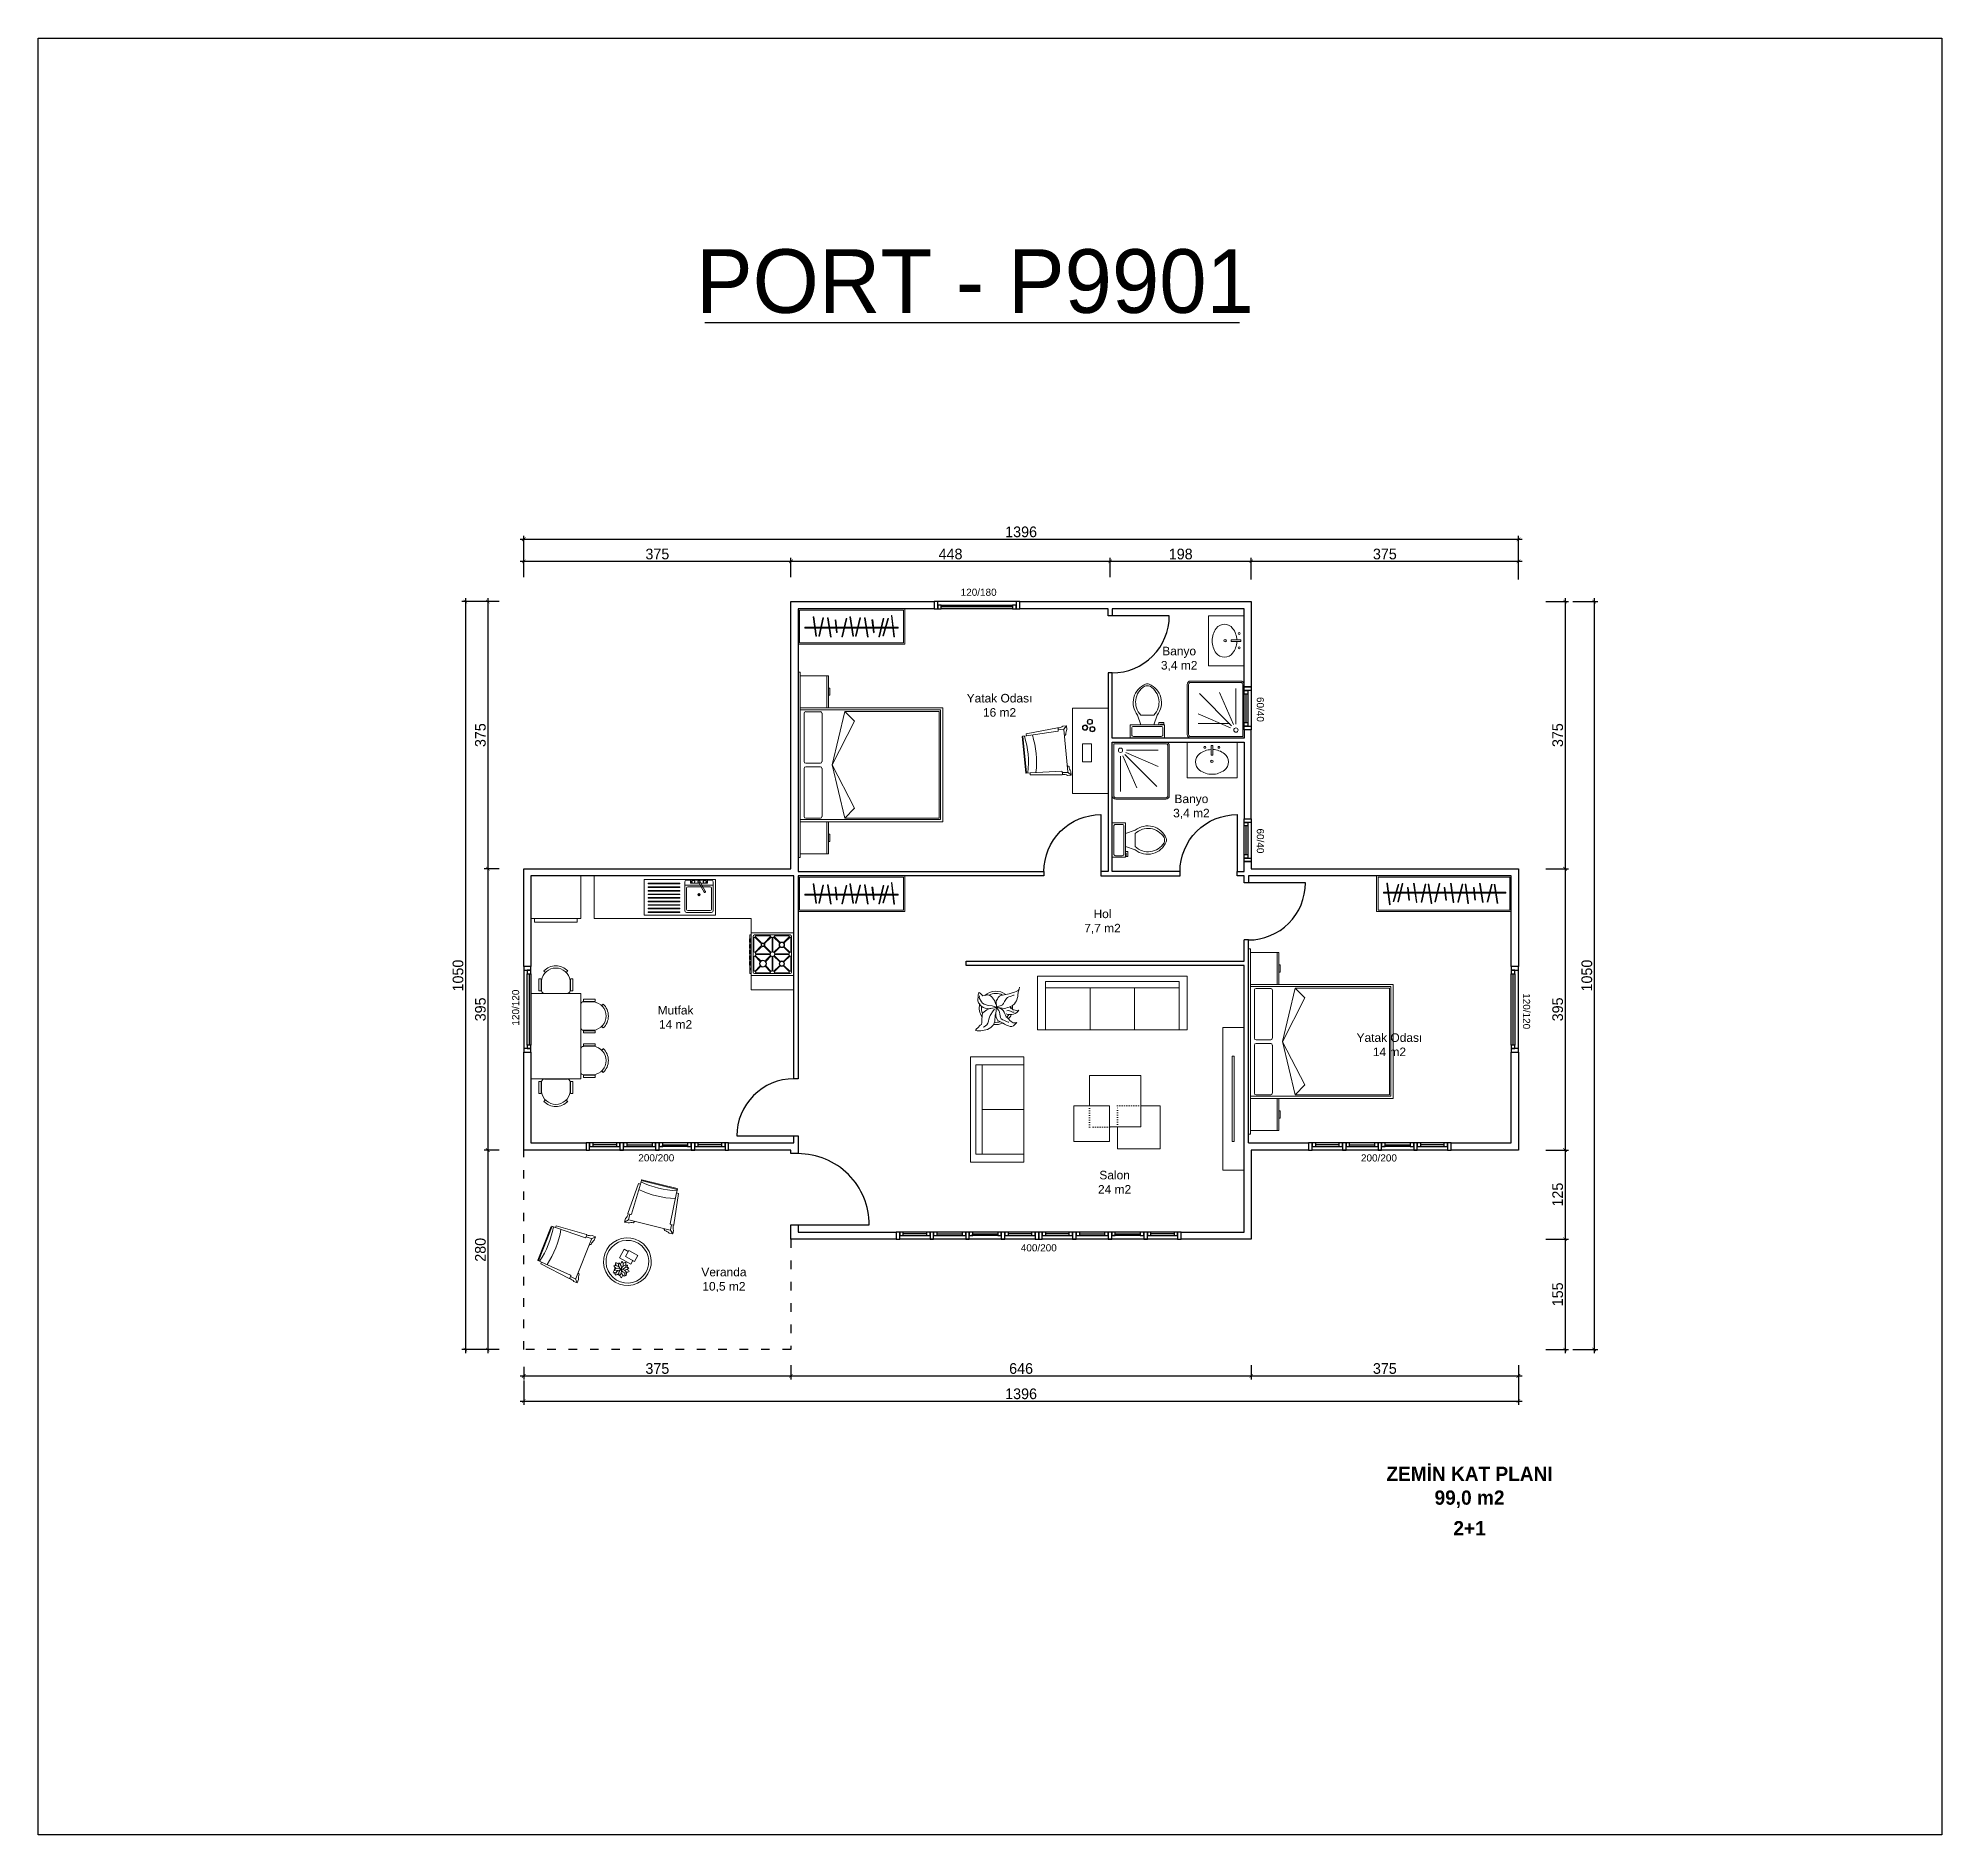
# Model space of a CAD drawing. Header units: inches. Extents: x 321 to 21697, y 7 to 6462.
# Drawn here: x 11009 to 13681, y 7 to 2529 of the extents above; entities that cross this region are included whole.
import ezdxf

# ---------------------------------------------------------------- set-up
doc = ezdxf.new("R2010")
doc.units = ezdxf.units.IN
doc.header["$MEASUREMENT"] = 0
doc.linetypes.add('ACAD_ISO03W100', pattern=[30, 12, -18])
doc.linetypes.add('DOT2', pattern=[3.175, 0, -3.175])
doc.layers.add('Kapı', color=154, linetype='Continuous', true_color=0x0c4697)
doc.layers.add('Pencere', color=141, linetype='Continuous')
doc.layers.add('Veranda', color=31, linetype='Continuous')
doc.layers.add('tefris', color=8, linetype='Continuous', lineweight=5)
doc.styles.add('DIŞ ÖLÇÜ', font='FRAMDCN.TTF', dxfattribs={"height": 15})
doc.styles.get("Standard").update_dxf_attribs({"font": 'arial.ttf'})
doc.dimstyles.new('YAZI STİLİ', dxfattribs={"dimscale": 0.5, "dimtxt": 15, "dimasz": 10, "dimexe": 10, "dimexo": 10, "dimgap": 5, "dimtad": 1, "dimdec": 0, "dimtxsty": 'DIŞ ÖLÇÜ', "dimblk": 'ARCHTICK', "dimcen": 2.5, "dimdle": 10, "dimadec": 0, "dimazin": 0, "dimtfac": 1, "dimtdec": 0, "dimtix": 1, "dimtmove": 0, "dimatfit": 3, "dimldrblk": 'ARCHTICK', "dimfxl": 60, "dimfxlon": 1, "dimlwd": -1, "dimlwe": -1, "dimarcsym": 0})

msp = doc.modelspace()

# ---------------------------------------------------------------- texts
at = {"color": 1, "insert": (10717.9, 2233), "char_height": 89.289, "attachment_point": 1}
msp.add_mtext_dynamic_manual_height_columns('\\pxqc;{\\fFranklin Gothic Medium Cond|b0|i0|c162|p34;PORT - P9901}', width=3211.538, gutter_width=18.6, heights=[687.6], dxfattribs=at)
at = {"attachment_point": 1}
for s, width, insert, char_height in [('\\pxqc;120/180', 160.844, (12248.5, 1756.5), 10), ('\\pxqc;Banyo\\P3,4 m2', 59.872, (12580.4, 1675), 12), ('\\pxqc;Yatak Odası\\P16 m2', 160.844, (12277.8, 1608.8), 12), ('\\pxqc;Banyo\\P3,4 m2', 62.471, (12596.3, 1467.5), 12), ('\\pxqc;Hol\\P7,7 m2', 160.844, (12422.3, 1306), 12), ('\\pxqc;Mutfak\\P14 m2', 71.277, (11867.9, 1170.8), 12), ('\\pxqc;Yatak Odası\\P14 m2', 160.844, (12825, 1132.3), 12), ('\\pxqc;200/200', 59.239, (11846.9, 962.6), 10), ('\\pxqc;200/200', 59.239, (12861.1, 962.4), 10), ('\\pxqc;Salon\\P24 m2', 71.659, (12483.9, 939.3), 12), ('\\pxqc;400/200', 59.239, (12383.7, 836.2), 10), ('\\pxqc;Veranda\\P10,5 m2', 71.277, (11935.8, 803.2), 12), ('\\pxqc;{\\fFranklin Gothic Medium Cond|b1|i0|c162|p34;ZEMİN KAT PLANI \\P99,0 m2}', 496.116, (12769.8, 523.9), 20), ('\\pxqc;{\\fFranklin Gothic Medium Cond|b1|i0|c162|p34;\\C252;\\c9999763;2+1}', 496.116, (12769.8, 447.6), 20)]:
    msp.add_mtext_dynamic_manual_height_columns(s, width=width, gutter_width=12.5, heights=[0], dxfattribs=dict(at, insert=insert, char_height=char_height))
at = {"char_height": 10, "attachment_point": 1}
for s, insert, rotation in [('\\pxqc;60/40', (12729.3, 1667.4), 270), ('\\pxqc;60/40', (12729.3, 1482.8), 270), ('\\pxqc;120/120', (11674.1, 1088), 90), ('\\pxqc;120/120', (13102.9, 1243.8), 270)]:
    msp.add_mtext_dynamic_manual_height_columns(s, width=160.844, gutter_width=12.5, heights=[0], dxfattribs=dict(at, insert=insert, rotation=rotation))

# ---------------------------------------------------------------- blocks, each defined once
blk = doc.blocks.new('saksı masa')
at = {"lineweight": 0, "elevation": 51}
for points in [[(42694.8, -80314.2), (42694.8, -80310.9), (42697.5, -80310.9)], [(42704.7, -80310.9), (42705.4, -80310.9)], [(42707.5, -80310.9), (42707.7, -80310.9)], [(42711.4, -80310.9), (42711.8, -80310.9), (42711.8, -80314.1)], [(42711.8, -80316.5), (42711.8, -80319.2)], [(42694.8, -80321.8), (42694.8, -80321.2)], [(42696.5, -80325.8), (42694.8, -80325.8), (42694.8, -80322.4)], [(42706.8, -80325.8), (42705.2, -80325.8)], [(42711.8, -80323.9), (42711.8, -80325.8), (42709.5, -80325.8)], [(42711.8, -80319.9), (42711.8, -80320.9)]]:
    blk.add_lwpolyline(points, dxfattribs=at)
at = {"linetype": 'ByBlock', "lineweight": 0}
for centre, radius, start, end in [((42700.1, -80327.2, 51), 11.6, 118.6486, 139.7895), ((42695.4, -80323.5, 51), 9.31, 78.5069, 108.8699), ((42699.7, -80310.2, 51), 8.58, 211.3987, 260.8676), ((42703.6, -80310.8, 51), 7.29, 183.7527, 264.9553), ((42695.1, -80319.1, 51), 7.91, 7.4841, 81.2239), ((42704.6, -80309.9, 51), 7.21, 160.7524, 194.4914), ((42693.4, -80318.2, 51), 11.6, 46.6486, 67.7895), ((42709.5, -80312.5, 51), 8.58, 139.3987, 188.8676), ((42710.1, -80316.5, 51), 7.29, 111.7527, 192.9553), ((42695.5, -80312.5, 51), 9.31, 6.5068, 36.8699), ((42699.6, -80311, 51), 7.91, 295.4841, 9.2239), ((42706.7, -80324.4, 51), 7.29, 39.7527, 120.9553), ((42710.3, -80322.6, 51), 8.58, 67.3987, 116.8676), ((42711.3, -80317.1, 51), 7.21, 88.7524, 122.4914), ((42706, -80309.3, 51), 9.31, 294.5068, 324.8699), ((42700, -80309, 51), 11.6, 334.6486, 355.7895), ((42695.6, -80314, 51), 7.21, 232.7524, 266.4914), ((42701.5, -80325.9, 51), 7.91, 79.4841, 153.2239), ((42696.3, -80315.3, 51), 7.29, 255.7527, 336.9553), ((42705.7, -80327, 51), 9.31, 150.5068, 180.8699), ((42694.4, -80318.8, 51), 8.58, 283.3987, 332.8676), ((42710.7, -80323.7, 51), 11.6, 190.6486, 211.7895), ((42696.8, -80323.8, 51), 7.21, 304.7524, 338.4914), ((42709.9, -80321.9, 51), 7.91, 151.4841, 225.2239), ((42708.7, -80312.7, 51), 7.91, 223.4841, 297.2239), ((42698.2, -80323.6, 51), 7.29, 327.7527, 48.9553), ((42712.3, -80318.3, 51), 9.31, 222.5069, 252.8699), ((42701, -80326.5, 51), 8.58, 355.3987, 44.8676), ((42710.7, -80312.4, 51), 11.6, 262.6486, 283.7895), ((42706.5, -80325.7, 51), 7.21, 16.7524, 50.4914)]:
    blk.add_arc(centre, radius, start, end, dxfattribs=at)
blk = doc.blocks.new('sdkg')
at = {"lineweight": 0}
blk.add_lwpolyline([(-25200.4, 766.3), (-25206, 765), (-25210.2, 782.6), (-25196.9, 785.8), (-25195.4, 779.3)], dxfattribs=at)
blk.add_lwpolyline([(-25203.1, 777.5), (-25193.7, 779.7), (-25190.4, 766), (-25199.8, 763.7)], close=True, dxfattribs=at)
for major_axis in [(23.7, -23.7), (21.2, -21.2)]:
    blk.add_ellipse((-25206.7, 770.8), major_axis=major_axis, ratio=1, start_param=0.785398, end_param=7.068583, dxfattribs=at)
at = {"lineweight": 0, "xscale": -1, "rotation": 304.2121771615189}
blk.add_blockref('saksı masa', (65209.5, 10616.1, -51), dxfattribs=at)
blk = doc.blocks.new('_ArchTick')
at = {"color": 0, "linetype": 'ByBlock', "const_width": 0.15}
blk.add_lwpolyline([(-0.5, -0.5), (0.5, 0.5)], dxfattribs=at)
blk = doc.blocks.new('*D372')
at = {"color": 0, "transparency": 16777216}
for p, q in [((13125.1, 1738.4), (13156.9, 1738.4)), ((13151.9, 1743.4), (13151.9, 1358.4)), ((13125.1, 1363.4), (13156.9, 1363.4))]:
    blk.add_line(p, q, dxfattribs=at)
at = {"layer": 'Defpoints', "color": 0, "transparency": 16777216}
for p in [(13120.1, 1738.4), (13120.1, 1363.4), (13151.9, 1363.4)]:
    blk.add_point(p, dxfattribs=at)
at = {"color": 0, "transparency": 16777216, "xscale": 5, "yscale": 5, "zscale": 5}
for p, rotation in [((13151.9, 1738.4), 90), ((13151.9, 1363.4), 270)]:
    blk.add_blockref('_ArchTick', p, dxfattribs=dict(at, rotation=rotation))
at = {"color": 0, "transparency": 16777216, "insert": (13141.6, 1550.9), "char_height": 15, "attachment_point": 5, "rotation": 90, "style": 'DIŞ ÖLÇÜ'}
blk.add_mtext('375', dxfattribs=at)
blk = doc.blocks.new('*D373')
at = {"color": 0, "transparency": 16777216}
for p, q in [((13125.1, 1363.4), (13156.9, 1363.4)), ((13151.9, 1368.4), (13151.9, 963.4)), ((13125.1, 968.4), (13156.9, 968.4))]:
    blk.add_line(p, q, dxfattribs=at)
at = {"layer": 'Defpoints', "color": 0, "transparency": 16777216}
for p in [(13120.1, 1363.4), (13120.1, 968.4), (13151.9, 968.4)]:
    blk.add_point(p, dxfattribs=at)
at = {"color": 0, "transparency": 16777216, "xscale": 5, "yscale": 5, "zscale": 5}
for p, rotation in [((13151.9, 1363.4), 90), ((13151.9, 968.4), 270)]:
    blk.add_blockref('_ArchTick', p, dxfattribs=dict(at, rotation=rotation))
at = {"color": 0, "transparency": 16777216, "insert": (13141.6, 1165.9), "char_height": 15, "attachment_point": 5, "rotation": 90, "style": 'DIŞ ÖLÇÜ'}
blk.add_mtext('395', dxfattribs=at)
blk = doc.blocks.new('*D374')
at = {"color": 0, "transparency": 16777216}
for p, q in [((13162.8, 1738.4), (13197.8, 1738.4)), ((13192.8, 1743.4), (13192.8, 683.4)), ((13162.8, 688.4), (13197.8, 688.4))]:
    blk.add_line(p, q, dxfattribs=at)
at = {"layer": 'Defpoints', "color": 0, "transparency": 16777216}
for p in [(13151.9, 1738.4), (13151.9, 688.4), (13192.8, 688.4)]:
    blk.add_point(p, dxfattribs=at)
at = {"color": 0, "transparency": 16777216, "xscale": 5, "yscale": 5, "zscale": 5}
for p, rotation in [((13192.8, 1738.4), 90), ((13192.8, 688.4), 270)]:
    blk.add_blockref('_ArchTick', p, dxfattribs=dict(at, rotation=rotation))
at = {"color": 0, "transparency": 16777216, "insert": (13182.5, 1213.4), "char_height": 15, "attachment_point": 5, "rotation": 90, "style": 'DIŞ ÖLÇÜ'}
blk.add_mtext('1050', dxfattribs=at)
blk = doc.blocks.new('*D375')
at = {"color": 0, "transparency": 16777216}
for p, q in [((13125.1, 968.4), (13156.9, 968.4)), ((13151.9, 973.4), (13151.9, 838.4)), ((13125.1, 843.4), (13156.9, 843.4))]:
    blk.add_line(p, q, dxfattribs=at)
at = {"layer": 'Defpoints', "color": 0, "transparency": 16777216}
for p in [(13120.1, 968.4), (13120.1, 843.4), (13151.9, 843.4)]:
    blk.add_point(p, dxfattribs=at)
at = {"color": 0, "transparency": 16777216, "xscale": 5, "yscale": 5, "zscale": 5}
for p, rotation in [((13151.9, 968.4), 90), ((13151.9, 843.4), 270)]:
    blk.add_blockref('_ArchTick', p, dxfattribs=dict(at, rotation=rotation))
at = {"color": 0, "transparency": 16777216, "insert": (13141.6, 905.9), "char_height": 15, "attachment_point": 5, "rotation": 90, "style": 'DIŞ ÖLÇÜ'}
blk.add_mtext('125', dxfattribs=at)
blk = doc.blocks.new('*D376')
at = {"color": 0, "transparency": 16777216}
for p, q in [((13091.5, 1794.9), (12706.5, 1794.9)), ((12711.5, 1769.4), (12711.5, 1799.9)), ((13086.5, 1769.4), (13086.5, 1799.9))]:
    blk.add_line(p, q, dxfattribs=at)
at = {"layer": 'Defpoints', "color": 0, "transparency": 16777216}
for p in [(12711.5, 1794.9), (12711.5, 1764.4), (13086.5, 1764.4)]:
    blk.add_point(p, dxfattribs=at)
at = {"color": 0, "transparency": 16777216, "xscale": 5, "yscale": 5, "zscale": 5, "rotation": 180}
blk.add_blockref('_ArchTick', (12711.5, 1794.9), dxfattribs=at)
at = {"color": 0, "transparency": 16777216, "xscale": 5, "yscale": 5, "zscale": 5}
blk.add_blockref('_ArchTick', (13086.5, 1794.9), dxfattribs=at)
at = {"color": 0, "transparency": 16777216, "insert": (12899, 1805.1), "char_height": 15, "attachment_point": 5, "style": 'DIŞ ÖLÇÜ'}
blk.add_mtext('375', dxfattribs=at)
blk = doc.blocks.new('*D377')
at = {"color": 0, "transparency": 16777216}
for p, q in [((12716.5, 1794.9), (12508.5, 1794.9)), ((12513.5, 1772.6), (12513.5, 1799.9)), ((12711.5, 1772.6), (12711.5, 1799.9))]:
    blk.add_line(p, q, dxfattribs=at)
at = {"layer": 'Defpoints', "color": 0, "transparency": 16777216}
for p in [(12513.5, 1794.9), (12513.5, 1767.6), (12711.5, 1767.6)]:
    blk.add_point(p, dxfattribs=at)
at = {"color": 0, "transparency": 16777216, "xscale": 5, "yscale": 5, "zscale": 5, "rotation": 180}
blk.add_blockref('_ArchTick', (12513.5, 1794.9), dxfattribs=at)
at = {"color": 0, "transparency": 16777216, "xscale": 5, "yscale": 5, "zscale": 5}
blk.add_blockref('_ArchTick', (12711.5, 1794.9), dxfattribs=at)
at = {"color": 0, "transparency": 16777216, "insert": (12612.5, 1805.1), "char_height": 15, "attachment_point": 5, "style": 'DIŞ ÖLÇÜ'}
blk.add_mtext('198', dxfattribs=at)
blk = doc.blocks.new('*D378')
at = {"color": 0, "transparency": 16777216}
for p, q in [((12518.5, 1794.9), (12060.5, 1794.9)), ((12065.5, 1772.6), (12065.5, 1799.9)), ((12513.5, 1772.6), (12513.5, 1799.9))]:
    blk.add_line(p, q, dxfattribs=at)
at = {"layer": 'Defpoints', "color": 0, "transparency": 16777216}
for p in [(12065.5, 1794.9), (12065.5, 1767.6), (12513.5, 1767.6)]:
    blk.add_point(p, dxfattribs=at)
at = {"color": 0, "transparency": 16777216, "xscale": 5, "yscale": 5, "zscale": 5, "rotation": 180}
blk.add_blockref('_ArchTick', (12065.5, 1794.9), dxfattribs=at)
at = {"color": 0, "transparency": 16777216, "xscale": 5, "yscale": 5, "zscale": 5}
blk.add_blockref('_ArchTick', (12513.5, 1794.9), dxfattribs=at)
at = {"color": 0, "transparency": 16777216, "insert": (12289.5, 1805.1), "char_height": 15, "attachment_point": 5, "style": 'DIŞ ÖLÇÜ'}
blk.add_mtext('448', dxfattribs=at)
blk = doc.blocks.new('*D379')
at = {"color": 0, "transparency": 16777216}
for p, q in [((11655.9, 1738.4), (11635, 1738.4)), ((11640, 1743.4), (11640, 1358.4)), ((11655.9, 1363.4), (11635, 1363.4))]:
    blk.add_line(p, q, dxfattribs=at)
at = {"layer": 'Defpoints', "color": 0, "transparency": 16777216}
for p in [(11660.9, 1738.4), (11640, 1363.4), (11660.9, 1363.4)]:
    blk.add_point(p, dxfattribs=at)
at = {"color": 0, "transparency": 16777216, "xscale": 5, "yscale": 5, "zscale": 5}
for p, rotation in [((11640, 1738.4), 90), ((11640, 1363.4), 270)]:
    blk.add_blockref('_ArchTick', p, dxfattribs=dict(at, rotation=rotation))
at = {"color": 0, "transparency": 16777216, "insert": (11629.7, 1550.9), "char_height": 15, "attachment_point": 5, "rotation": 90, "style": 'DIŞ ÖLÇÜ'}
blk.add_mtext('375', dxfattribs=at)
blk = doc.blocks.new('*D380')
at = {"color": 0, "transparency": 16777216}
for p, q in [((11655.9, 1363.4), (11635, 1363.4)), ((11640, 1368.4), (11640, 963.4)), ((11655.9, 968.4), (11635, 968.4))]:
    blk.add_line(p, q, dxfattribs=at)
at = {"layer": 'Defpoints', "color": 0, "transparency": 16777216}
for p in [(11660.9, 1363.4), (11640, 968.4), (11660.9, 968.4)]:
    blk.add_point(p, dxfattribs=at)
at = {"color": 0, "transparency": 16777216, "xscale": 5, "yscale": 5, "zscale": 5}
for p, rotation in [((11640, 1363.4), 90), ((11640, 968.4), 270)]:
    blk.add_blockref('_ArchTick', p, dxfattribs=dict(at, rotation=rotation))
at = {"color": 0, "transparency": 16777216, "insert": (11629.7, 1165.9), "char_height": 15, "attachment_point": 5, "rotation": 90, "style": 'DIŞ ÖLÇÜ'}
blk.add_mtext('395', dxfattribs=at)
blk = doc.blocks.new('*D381')
at = {"color": 0, "transparency": 16777216}
for p, q in [((11655.9, 968.4), (11635, 968.4)), ((11640, 973.4), (11640, 683.4)), ((11655.9, 688.4), (11635, 688.4))]:
    blk.add_line(p, q, dxfattribs=at)
at = {"layer": 'Defpoints', "color": 0, "transparency": 16777216}
for p in [(11660.9, 968.4), (11640, 688.4), (11660.9, 688.4)]:
    blk.add_point(p, dxfattribs=at)
at = {"color": 0, "transparency": 16777216, "xscale": 5, "yscale": 5, "zscale": 5}
for p, rotation in [((11640, 968.4), 90), ((11640, 688.4), 270)]:
    blk.add_blockref('_ArchTick', p, dxfattribs=dict(at, rotation=rotation))
at = {"color": 0, "transparency": 16777216, "insert": (11629.7, 828.4), "char_height": 15, "attachment_point": 5, "rotation": 90, "style": 'DIŞ ÖLÇÜ'}
blk.add_mtext('280', dxfattribs=at)
blk = doc.blocks.new('*D382')
at = {"color": 0, "transparency": 16777216}
for p, q in [((11685.5, 651.4), (12070.5, 651.4)), ((11690.5, 664), (11690.5, 646.4)), ((12065.5, 664), (12065.5, 646.4))]:
    blk.add_line(p, q, dxfattribs=at)
at = {"layer": 'Defpoints', "color": 0, "transparency": 16777216}
for p in [(11690.5, 669), (12065.5, 669), (12065.5, 651.4)]:
    blk.add_point(p, dxfattribs=at)
at = {"color": 0, "transparency": 16777216, "xscale": 5, "yscale": 5, "zscale": 5, "rotation": 180}
blk.add_blockref('_ArchTick', (11690.5, 651.4), dxfattribs=at)
at = {"color": 0, "transparency": 16777216, "xscale": 5, "yscale": 5, "zscale": 5}
blk.add_blockref('_ArchTick', (12065.5, 651.4), dxfattribs=at)
at = {"color": 0, "transparency": 16777216, "insert": (11878, 661.7), "char_height": 15, "attachment_point": 5, "style": 'DIŞ ÖLÇÜ'}
blk.add_mtext('375', dxfattribs=at)
blk = doc.blocks.new('*D383')
at = {"color": 0, "transparency": 16777216}
for p, q in [((12060.5, 651.4), (12716.5, 651.4)), ((12065.5, 666.3), (12065.5, 646.4)), ((12711.5, 666.3), (12711.5, 646.4))]:
    blk.add_line(p, q, dxfattribs=at)
at = {"layer": 'Defpoints', "color": 0, "transparency": 16777216}
for p in [(12065.5, 671.3), (12711.5, 671.3), (12711.5, 651.4)]:
    blk.add_point(p, dxfattribs=at)
at = {"color": 0, "transparency": 16777216, "xscale": 5, "yscale": 5, "zscale": 5, "rotation": 180}
blk.add_blockref('_ArchTick', (12065.5, 651.4), dxfattribs=at)
at = {"color": 0, "transparency": 16777216, "xscale": 5, "yscale": 5, "zscale": 5}
blk.add_blockref('_ArchTick', (12711.5, 651.4), dxfattribs=at)
at = {"color": 0, "transparency": 16777216, "insert": (12388.5, 661.7), "char_height": 15, "attachment_point": 5, "style": 'DIŞ ÖLÇÜ'}
blk.add_mtext('646', dxfattribs=at)
blk = doc.blocks.new('*D384')
at = {"color": 0, "transparency": 16777216}
for p, q in [((11690.5, 645.1), (11690.5, 611)), ((13086.5, 646), (13086.5, 611)), ((11685.5, 616), (13091.5, 616))]:
    blk.add_line(p, q, dxfattribs=at)
at = {"layer": 'Defpoints', "color": 0, "transparency": 16777216}
for p in [(11690.5, 650.1), (13086.5, 651.4), (13086.5, 616)]:
    blk.add_point(p, dxfattribs=at)
at = {"color": 0, "transparency": 16777216, "xscale": 5, "yscale": 5, "zscale": 5, "rotation": 180}
blk.add_blockref('_ArchTick', (11690.5, 616), dxfattribs=at)
at = {"color": 0, "transparency": 16777216, "xscale": 5, "yscale": 5, "zscale": 5}
blk.add_blockref('_ArchTick', (13086.5, 616), dxfattribs=at)
at = {"color": 0, "transparency": 16777216, "insert": (12388.5, 626.2), "char_height": 15, "attachment_point": 5, "style": 'DIŞ ÖLÇÜ'}
blk.add_mtext('1396', dxfattribs=at)
blk = doc.blocks.new('*D385')
at = {"color": 0, "transparency": 16777216}
for p, q in [((11635, 1738.4), (11603.6, 1738.4)), ((11608.6, 1743.4), (11608.6, 683.4)), ((11635, 688.4), (11603.6, 688.4))]:
    blk.add_line(p, q, dxfattribs=at)
at = {"layer": 'Defpoints', "color": 0, "transparency": 16777216}
for p in [(11640, 1738.4), (11608.6, 688.4), (11640, 688.4)]:
    blk.add_point(p, dxfattribs=at)
at = {"color": 0, "transparency": 16777216, "xscale": 5, "yscale": 5, "zscale": 5}
for p, rotation in [((11608.6, 1738.4), 90), ((11608.6, 688.4), 270)]:
    blk.add_blockref('_ArchTick', p, dxfattribs=dict(at, rotation=rotation))
at = {"color": 0, "transparency": 16777216, "insert": (11598.3, 1213.4), "char_height": 15, "attachment_point": 5, "rotation": 90, "style": 'DIŞ ÖLÇÜ'}
blk.add_mtext('1050', dxfattribs=at)
blk = doc.blocks.new('*D386')
at = {"color": 0, "transparency": 16777216}
for p, q in [((13125.1, 843.4), (13156.9, 843.4)), ((13151.9, 848.4), (13151.9, 683.4)), ((13125.1, 688.4), (13156.9, 688.4))]:
    blk.add_line(p, q, dxfattribs=at)
at = {"layer": 'Defpoints', "color": 0, "transparency": 16777216}
for p in [(13120.1, 843.4), (13120.1, 688.4), (13151.9, 688.4)]:
    blk.add_point(p, dxfattribs=at)
at = {"color": 0, "transparency": 16777216, "xscale": 5, "yscale": 5, "zscale": 5}
for p, rotation in [((13151.9, 843.4), 90), ((13151.9, 688.4), 270)]:
    blk.add_blockref('_ArchTick', p, dxfattribs=dict(at, rotation=rotation))
at = {"color": 0, "transparency": 16777216, "insert": (13141.6, 765.9), "char_height": 15, "attachment_point": 5, "rotation": 90, "style": 'DIŞ ÖLÇÜ'}
blk.add_mtext('155', dxfattribs=at)
blk = doc.blocks.new('*D387')
at = {"color": 0, "transparency": 16777216}
for p, q in [((12706.5, 651.4), (13091.5, 651.4)), ((12711.5, 666.3), (12711.5, 646.4)), ((13086.5, 666.3), (13086.5, 646.4))]:
    blk.add_line(p, q, dxfattribs=at)
at = {"layer": 'Defpoints', "color": 0, "transparency": 16777216}
for p in [(12711.5, 671.3), (13086.5, 671.3), (13086.5, 651.4)]:
    blk.add_point(p, dxfattribs=at)
at = {"color": 0, "transparency": 16777216, "xscale": 5, "yscale": 5, "zscale": 5, "rotation": 180}
blk.add_blockref('_ArchTick', (12711.5, 651.4), dxfattribs=at)
at = {"color": 0, "transparency": 16777216, "xscale": 5, "yscale": 5, "zscale": 5}
blk.add_blockref('_ArchTick', (13086.5, 651.4), dxfattribs=at)
at = {"color": 0, "transparency": 16777216, "insert": (12899, 661.7), "char_height": 15, "attachment_point": 5, "style": 'DIŞ ÖLÇÜ'}
blk.add_mtext('375', dxfattribs=at)
blk = doc.blocks.new('*D388')
at = {"color": 0, "transparency": 16777216}
for p, q in [((12070.5, 1794.9), (11685.5, 1794.9)), ((11690.5, 1772.6), (11690.5, 1799.9)), ((12065.5, 1772.6), (12065.5, 1799.9))]:
    blk.add_line(p, q, dxfattribs=at)
at = {"layer": 'Defpoints', "color": 0, "transparency": 16777216}
for p in [(11690.5, 1794.9), (11690.5, 1767.6), (12065.5, 1767.6)]:
    blk.add_point(p, dxfattribs=at)
at = {"color": 0, "transparency": 16777216, "xscale": 5, "yscale": 5, "zscale": 5, "rotation": 180}
blk.add_blockref('_ArchTick', (11690.5, 1794.9), dxfattribs=at)
at = {"color": 0, "transparency": 16777216, "xscale": 5, "yscale": 5, "zscale": 5}
blk.add_blockref('_ArchTick', (12065.5, 1794.9), dxfattribs=at)
at = {"color": 0, "transparency": 16777216, "insert": (11878, 1805.1), "char_height": 15, "attachment_point": 5, "style": 'DIŞ ÖLÇÜ'}
blk.add_mtext('375', dxfattribs=at)
blk = doc.blocks.new('*D389')
at = {"color": 0, "transparency": 16777216}
for p, q in [((11685.5, 1825.9), (13091.5, 1825.9)), ((11690.5, 1799.9), (11690.5, 1830.9)), ((13086.5, 1799.9), (13086.5, 1830.9))]:
    blk.add_line(p, q, dxfattribs=at)
at = {"layer": 'Defpoints', "color": 0, "transparency": 16777216}
for p in [(13086.5, 1825.9), (11690.5, 1794.9), (13086.5, 1794.9)]:
    blk.add_point(p, dxfattribs=at)
at = {"color": 0, "transparency": 16777216, "xscale": 5, "yscale": 5, "zscale": 5, "rotation": 180}
blk.add_blockref('_ArchTick', (11690.5, 1825.9), dxfattribs=at)
at = {"color": 0, "transparency": 16777216, "xscale": 5, "yscale": 5, "zscale": 5}
blk.add_blockref('_ArchTick', (13086.5, 1825.9), dxfattribs=at)
at = {"color": 0, "transparency": 16777216, "insert": (12388.5, 1836.2), "char_height": 15, "attachment_point": 5, "style": 'DIŞ ÖLÇÜ'}
blk.add_mtext('1396', dxfattribs=at)
blk = doc.blocks.new('YJUJU')
at = {"layer": 'tefris', "lineweight": 0}
for p, q in [((47500.6, 13226.4), (47527.9, 13230.4)), ((47500.6, 13225.4), (47527.9, 13229.4)), ((47502, 13246.9), (47529.2, 13250.9)), ((47502, 13246), (47529.3, 13250)), ((47502, 13242.9), (47527.6, 13237)), ((47502, 13242), (47527.6, 13236)), ((47502, 13206), (47529.2, 13210)), ((47502, 13205.1), (47529.3, 13209.1)), ((47502, 13202), (47527.6, 13196)), ((47502, 13201.1), (47527.6, 13195.1)), ((47506.9, 13217.8), (47524.7, 13219.9)), ((47506.9, 13216.8), (47524.7, 13219)), ((47500.6, 13185.4), (47527.9, 13189.4)), ((47500.6, 13184.5), (47527.9, 13188.5)), ((47506.9, 13176.8), (47524.7, 13179)), ((47506.9, 13175.9), (47524.7, 13178.1)), ((47501.2, 13169.5), (47526.9, 13163.5)), ((47501.2, 13168.5), (47526.9, 13162.6)), ((47502, 13154.2), (47529.3, 13158.2)), ((47502, 13153.3), (47529.3, 13157.3)), ((47502, 13150.2), (47527.6, 13144.2)), ((47502, 13149.3), (47527.6, 13143.3)), ((47500.6, 13133.6), (47527.9, 13137.6)), ((47500.6, 13132.7), (47527.9, 13136.7)), ((47506.9, 13125), (47524.7, 13127.2)), ((47506.9, 13124.1), (47524.7, 13126.3)), ((47500.8, 13096.3), (47531, 13100)), ((47500.8, 13095.4), (47531, 13099.1)), ((47501.2, 13117.7), (47526.9, 13111.7)), ((47501.2, 13116.8), (47526.9, 13110.8)), ((47502.6, 13112), (47526.7, 13105.1)), ((47502.6, 13111.1), (47526.7, 13104.2))]:
    blk.add_line(p, q, dxfattribs=at)
at = {"layer": 'tefris', "lineweight": 0, "ltscale": 50}
for p, q in [((47502, 13205.1), (47502, 13206)), ((47502, 13201.1), (47502, 13202)), ((47506.9, 13216.8), (47506.9, 13217.8)), ((47529.3, 13209.1), (47529.2, 13210)), ((47506.9, 13175.9), (47506.9, 13176.8)), ((47524.7, 13178.1), (47524.6, 13179)), ((47527.6, 13195.1), (47527.6, 13196)), ((47527.9, 13188.5), (47527.8, 13189.4)), ((47501.2, 13168.5), (47501.2, 13169.5)), ((47502, 13153.3), (47502, 13154.2)), ((47502, 13149.3), (47502, 13150.2)), ((47526.9, 13162.6), (47526.9, 13163.5)), ((47529.3, 13157.3), (47529.3, 13158.2)), ((47506.9, 13124.1), (47506.8, 13125)), ((47524.7, 13126.3), (47524.7, 13127.2)), ((47527.6, 13143.3), (47527.6, 13144.2)), ((47527.9, 13136.7), (47527.9, 13137.6)), ((47500.8, 13095.4), (47500.8, 13096.3)), ((47501.2, 13116.8), (47501.2, 13117.7)), ((47502.6, 13111.1), (47502.6, 13112)), ((47526.7, 13104.2), (47526.7, 13105.1)), ((47526.9, 13110.8), (47526.9, 13111.7)), ((47531, 13099.1), (47530.9, 13100))]:
    blk.add_line(p, q, dxfattribs=at)
at = {"layer": 'tefris'}
for p, q in [((47513.2, 13217.6), (47513.2, 13207.6)), ((47514.7, 13207.8), (47514.7, 13217.8))]:
    blk.add_line(p, q, dxfattribs=at)
for points in [[(47490.5, 13270), (47490.5, 13081), (47540.5, 13081), (47540.5, 13270)], [(47492.5, 13268), (47492.5, 13083), (47538.5, 13083), (47538.5, 13268)]]:
    blk.add_lwpolyline(points, close=True, dxfattribs=at)
at = {"layer": 'tefris', "lineweight": 0}
for points in [[(47514.7, 13243.6), (47514.7, 13262.5), (47513.2, 13262.5), (47513.2, 13243.3)], [(47513.2, 13247.6), (47513.2, 13240.3)], [(47513.2, 13239.4), (47513.2, 13228.2)], [(47513.2, 13227.3), (47513.2, 13218.5)], [(47514.7, 13240), (47514.7, 13247.9)], [(47514.7, 13228.4), (47514.7, 13239.1)], [(47514.7, 13218.7), (47514.7, 13227.5)], [(47513.2, 13206.7), (47513.2, 13199.4)], [(47514.7, 13199), (47514.7, 13206.9)], [(47513.2, 13198.5), (47513.2, 13187.3)], [(47513.2, 13186.3), (47513.2, 13177.6)], [(47513.2, 13176.7), (47513.2, 13166.7)], [(47514.7, 13187.5), (47514.7, 13198.1)], [(47514.7, 13177.8), (47514.7, 13186.6)], [(47514.7, 13166.3), (47514.7, 13176.8)], [(47513.2, 13165.8), (47513.2, 13155.8)], [(47513.2, 13154.9), (47513.2, 13147.6)], [(47513.2, 13146.7), (47513.2, 13135.5)], [(47514.7, 13156.1), (47514.7, 13165.4)], [(47514.7, 13147.3), (47514.7, 13155.1)], [(47514.7, 13135.7), (47514.7, 13146.3)], [(47513.2, 13134.6), (47513.2, 13125.8)], [(47513.2, 13124.9), (47513.2, 13114.9)], [(47514.7, 13126), (47514.7, 13134.8)], [(47514.7, 13114.5), (47514.7, 13125.1)], [(47513.2, 13114), (47513.2, 13109)], [(47513.2, 13108.1), (47513.2, 13097.9)], [(47513.2, 13096.9), (47513.2, 13090.7), (47514.7, 13090.7), (47514.7, 13097.1)], [(47514.7, 13108.5), (47514.7, 13113.6)], [(47514.7, 13098), (47514.7, 13107.6)]]:
    blk.add_lwpolyline(points, dxfattribs=at)

# ---------------------------------------------------------------- dimensions: what is measured, and where the dimension line sits
for base, p1, p2, picture, middle in [((13086.5, 1825.9), (11690.5, 1794.9), (13086.5, 1794.9), '*D389', (12388.5, 1836.2)), ((11690.5, 1794.9), (12065.5, 1767.6), (11690.5, 1767.6), '*D388', (11878, 1805.1)), ((12065.5, 1794.9), (12513.5, 1767.6), (12065.5, 1767.6), '*D378', (12289.5, 1805.1)), ((12513.5, 1794.9), (12711.5, 1767.6), (12513.5, 1767.6), '*D377', (12612.5, 1805.1)), ((12711.5, 1794.9), (13086.5, 1764.4), (12711.5, 1764.4), '*D376', (12899, 1805.1)), ((12065.5, 651.4), (11690.5, 669), (12065.5, 669), '*D382', (11878, 661.7)), ((12711.5, 651.4), (12065.5, 671.3), (12711.5, 671.3), '*D383', (12388.5, 661.7)), ((13086.5, 651.4), (12711.5, 671.3), (13086.5, 671.3), '*D387', (12899, 661.7)), ((13086.5, 616), (11690.5, 650.1), (13086.5, 651.4), '*D384', (12388.5, 626.2))]:
    dim = msp.add_linear_dim(base=base, p1=p1, p2=p2, dimstyle='YAZI STİLİ')
    dim.commit()
    dim.dimension.update_dxf_attribs({"geometry": picture, "text_midpoint": middle})
for base, p1, p2, picture, middle in [((11608.6, 688.4), (11640, 1738.4), (11640, 688.4), '*D385', (11598.3, 1213.4)), ((11640, 1363.4), (11660.9, 1738.4), (11660.9, 1363.4), '*D379', (11629.7, 1550.9)), ((13151.9, 1363.4), (13120.1, 1738.4), (13120.1, 1363.4), '*D372', (13141.6, 1550.9)), ((13192.8, 688.4), (13151.9, 1738.4), (13151.9, 688.4), '*D374', (13182.5, 1213.4)), ((11640, 968.4), (11660.9, 1363.4), (11660.9, 968.4), '*D380', (11629.7, 1165.9)), ((13151.9, 968.4), (13120.1, 1363.4), (13120.1, 968.4), '*D373', (13141.6, 1165.9)), ((11640, 688.4), (11660.9, 968.4), (11660.9, 688.4), '*D381', (11629.7, 828.4)), ((13151.9, 843.4), (13120.1, 968.4), (13120.1, 843.4), '*D375', (13141.6, 905.9)), ((13151.9, 688.4), (13120.1, 843.4), (13120.1, 688.4), '*D386', (13141.6, 765.9))]:
    dim = msp.add_linear_dim(base=base, p1=p1, p2=p2, angle=90, dimstyle='YAZI STİLİ')
    dim.commit()
    dim.dimension.update_dxf_attribs({"geometry": picture, "text_midpoint": middle})

# ---------------------------------------------------------------- linework, layer by layer
msp.add_line((12695, 2129.5), (11944.8, 2129.5))
at = {"lineweight": 25}
for p, q in [((12065.5, 1363.4), (12065.5, 1738.4)), ((12065.5, 1738.4), (12266.5, 1738.4)), ((12266.5, 1738.4), (12266.5, 1728.4)), ((12386.5, 1728.4), (12386.5, 1738.4)), ((12386.5, 1738.4), (12711.5, 1738.4)), ((12711.5, 1738.4), (12711.5, 1618.5)), ((12266.5, 1728.4), (12075.5, 1728.4)), ((12075.5, 1728.4), (12075.5, 1359.4)), ((12510.5, 1728.4), (12386.5, 1728.4)), ((12510.5, 1718.4), (12510.5, 1728.4)), ((12516.5, 1718.4), (12510.5, 1718.4)), ((12701.5, 1728.4), (12516.5, 1728.4)), ((12516.5, 1728.4), (12516.5, 1718.4)), ((12701.5, 1618.5), (12701.5, 1728.4)), ((12516.5, 1638.4), (12510.5, 1638.4)), ((12510.5, 1638.4), (12510.5, 1359.4)), ((12516.5, 1546.9), (12516.5, 1638.4)), ((12711.5, 1618.5), (12701.5, 1618.5)), ((12701.5, 1558.5), (12701.5, 1546.9)), ((12711.5, 1433.4), (12711.5, 1558.5)), ((12701.5, 1546.9), (12516.5, 1546.9)), ((12516.5, 1359.4), (12516.5, 1540.9)), ((12516.5, 1540.9), (12701.5, 1540.9)), ((12701.5, 1540.9), (12701.5, 1433.4)), ((12701.5, 1433.4), (12711.5, 1433.4)), ((11690.5, 1225.9), (11690.5, 1363.4)), ((11690.5, 1363.4), (12065.5, 1363.4)), ((12701.5, 1359.4), (12701.5, 1373.4)), ((12701.5, 1373.4), (12711.5, 1373.4)), ((12711.5, 1373.4), (12711.5, 1363.4)), ((12711.5, 1363.4), (13086.5, 1363.4)), ((13086.5, 1363.4), (13086.5, 1225.9)), ((12069.5, 1353.4), (11700.5, 1353.4)), ((11700.5, 1353.4), (11700.5, 1225.9)), ((12069.5, 1068.4), (12069.5, 1353.4)), ((12075.5, 1359.4), (12420.5, 1359.4)), ((12420.5, 1353.4), (12075.5, 1353.4)), ((12075.5, 1353.4), (12075.5, 1068.4)), ((12420.5, 1359.4), (12420.5, 1353.4)), ((12510.5, 1359.4), (12500.5, 1359.4)), ((12500.5, 1359.4), (12500.5, 1353.4)), ((12500.5, 1353.4), (12611.5, 1353.4)), ((12611.5, 1359.4), (12516.5, 1359.4)), ((12611.5, 1353.4), (12611.5, 1359.4)), ((12691.5, 1353.4), (12691.5, 1359.4)), ((12691.5, 1359.4), (12701.5, 1359.4)), ((12701.5, 1353.4), (12691.5, 1353.4)), ((12701.5, 1343.4), (12701.5, 1353.4)), ((12707.5, 1343.4), (12701.5, 1343.4)), ((13076.5, 1353.4), (12707.5, 1353.4)), ((12707.5, 1353.4), (12707.5, 1343.4)), ((13076.5, 1225.9), (13076.5, 1353.4)), ((12701.5, 1233.4), (12701.5, 1263.4)), ((12707.5, 1263.4), (12701.5, 1263.4)), ((12707.5, 978.4), (12707.5, 1263.4)), ((12311.5, 1227.4), (12311.5, 1233.4)), ((12311.5, 1233.4), (12701.5, 1233.4)), ((11700.5, 1225.9), (11690.5, 1225.9)), ((12701.5, 1227.4), (12311.5, 1227.4)), ((12701.5, 978.4), (12701.5, 1227.4)), ((13086.5, 1225.9), (13076.5, 1225.9)), ((11690.5, 968.4), (11690.5, 1105.9)), ((11690.5, 1105.9), (11700.5, 1105.9)), ((11700.5, 1105.9), (11700.5, 978.4)), ((13076.5, 978.4), (13076.5, 1105.9)), ((13076.5, 1105.9), (13086.5, 1105.9)), ((13086.5, 1105.9), (13086.5, 968.4)), ((12075.5, 1068.4), (12069.5, 1068.4)), ((11778, 968.4), (11690.5, 968.4)), ((11700.5, 978.4), (11778, 978.4)), ((11778, 978.4), (11778, 968.4)), ((11978, 968.4), (11978, 978.4)), ((11978, 978.4), (12069.5, 978.4)), ((12065.5, 968.4), (11978, 968.4)), ((12065.5, 963.4), (12065.5, 968.4)), ((12075.5, 963.4), (12065.5, 963.4)), ((12069.5, 978.4), (12069.5, 988.4)), ((12069.5, 988.4), (12075.5, 988.4)), ((12075.5, 988.4), (12075.5, 978.4)), ((12075.5, 978.4), (12075.5, 963.4)), ((12701.5, 853.4), (12701.5, 978.4)), ((12707.5, 978.4), (12792, 978.4)), ((12792, 968.4), (12711.5, 968.4)), ((12711.5, 968.4), (12711.5, 843.4)), ((12792, 978.4), (12792, 968.4)), ((12992, 968.4), (12992, 978.4)), ((12992, 978.4), (13076.5, 978.4)), ((13086.5, 968.4), (12992, 968.4)), ((12065.5, 843.4), (12065.5, 863.4)), ((12065.5, 863.4), (12075.5, 863.4)), ((12075.5, 863.4), (12075.5, 853.4)), ((12213.2, 843.4), (12065.5, 843.4)), ((12075.5, 853.4), (12213.2, 853.4)), ((12213.2, 853.4), (12213.2, 843.4)), ((12613.2, 843.4), (12613.2, 853.4)), ((12613.2, 853.4), (12701.5, 853.4)), ((12711.5, 843.4), (12613.2, 843.4))]:
    msp.add_line(p, q, dxfattribs=at)
msp.add_lwpolyline([(11008.9, 2529.5), (13680.8, 2529.5), (13680.8, 7), (11008.9, 7)], close=True)
at = {"layer": 'Kapı'}
for points in [[(12516.5, 1638.4, 0.414214), (12596.5, 1718.4), (12516.5, 1718.4)], [(12420.5, 1359.4, -0.414214), (12500.5, 1439.4), (12500.5, 1359.4)], [(12611.5, 1359.4, -0.414214), (12691.5, 1439.4), (12691.5, 1359.4)], [(12707.5, 1263.4, 0.414214), (12787.5, 1343.4), (12707.5, 1343.4)], [(12069.5, 1068.4, 0.414214), (11989.5, 988.4), (12069.5, 988.4)], [(12075.5, 863.4), (12175.5, 863.4, 0.414214), (12075.5, 963.4)]]:
    msp.add_lwpolyline(points, format="xyb", dxfattribs=at)
at = {"layer": 'Pencere'}
for p, q in [((12381.5, 1738.4), (12271.5, 1738.4)), ((12276.5, 1733.4), (12376.5, 1733.4)), ((12376.5, 1730.9), (12276.5, 1730.9)), ((12376.5, 1728.4), (12276.5, 1728.4)), ((12701.5, 1568.5), (12701.5, 1608.5)), ((12704, 1608.5), (12704, 1568.5)), ((12706.5, 1608.5), (12706.5, 1568.5)), ((12711.5, 1613.5), (12711.5, 1563.5)), ((12701.5, 1383.4), (12701.5, 1423.4)), ((12704, 1423.4), (12704, 1383.4)), ((12706.5, 1423.4), (12706.5, 1383.4)), ((12711.5, 1428.4), (12711.5, 1378.4)), ((11690.5, 1220.9), (11690.5, 1110.9)), ((11695.5, 1115.9), (11695.5, 1215.9)), ((11698, 1215.9), (11698, 1115.9)), ((11700.5, 1215.9), (11700.5, 1115.9)), ((13076.5, 1115.9), (13076.5, 1215.9)), ((13079, 1115.9), (13079, 1215.9)), ((13081.5, 1215.9), (13081.5, 1115.9)), ((13086.5, 1110.9), (13086.5, 1220.9)), ((11973, 978.4), (11783, 978.4)), ((11973, 968.4), (11783, 968.4)), ((11820.5, 975.9), (11788, 975.9)), ((11788, 973.4), (11820.5, 973.4)), ((11835.5, 975.9), (11870.5, 975.9)), ((11835.5, 973.4), (11873, 973.4)), ((11920.5, 973.4), (11883, 973.4)), ((11885.5, 975.9), (11920.5, 975.9)), ((11968, 975.9), (11935.5, 975.9)), ((11935.5, 973.4), (11968, 973.4)), ((12987, 978.4), (12797, 978.4)), ((12987, 968.4), (12797, 968.4)), ((12834.5, 975.9), (12802, 975.9)), ((12802, 973.4), (12834.5, 973.4)), ((12849.5, 975.9), (12884.5, 975.9)), ((12849.5, 973.4), (12887, 973.4)), ((12934.5, 973.4), (12897, 973.4)), ((12899.5, 975.9), (12934.5, 975.9)), ((12982, 975.9), (12949.5, 975.9)), ((12949.5, 973.4), (12982, 973.4)), ((12408.2, 853.4), (12218.2, 853.4)), ((12408.2, 843.4), (12218.2, 843.4)), ((12255.7, 850.9), (12223.2, 850.9)), ((12223.2, 848.4), (12255.7, 848.4)), ((12270.7, 850.9), (12305.7, 850.9)), ((12270.7, 848.4), (12308.2, 848.4)), ((12355.7, 848.4), (12318.2, 848.4)), ((12320.7, 850.9), (12355.7, 850.9)), ((12403.2, 850.9), (12370.7, 850.9)), ((12370.7, 848.4), (12403.2, 848.4)), ((12608.2, 853.4), (12418.2, 853.4)), ((12608.2, 843.4), (12418.2, 843.4)), ((12455.7, 850.9), (12423.2, 850.9)), ((12423.2, 848.4), (12455.7, 848.4)), ((12470.7, 850.9), (12505.7, 850.9)), ((12470.7, 848.4), (12508.2, 848.4)), ((12555.7, 848.4), (12518.2, 848.4)), ((12520.7, 850.9), (12555.7, 850.9)), ((12603.2, 850.9), (12570.7, 850.9)), ((12570.7, 848.4), (12603.2, 848.4))]:
    msp.add_line(p, q, dxfattribs=at)
for points in [[(12271.5, 1738.4), (12266.5, 1738.4), (12266.5, 1728.4), (12271.5, 1728.4), (12271.5, 1738.4)], [(12386.5, 1738.4), (12381.5, 1738.4), (12381.5, 1728.4), (12386.5, 1728.4), (12386.5, 1738.4)], [(12276.5, 1728.4), (12276.5, 1733.4), (12271.5, 1733.4), (12271.5, 1728.4), (12276.5, 1728.4)], [(12381.5, 1728.4), (12381.5, 1733.4), (12376.5, 1733.4), (12376.5, 1728.4), (12381.5, 1728.4)], [(12711.5, 1618.5), (12711.5, 1613.5), (12701.5, 1613.5), (12701.5, 1618.5), (12711.5, 1618.5)], [(12701.5, 1613.5), (12706.5, 1613.5), (12706.5, 1608.5), (12701.5, 1608.5), (12701.5, 1613.5)], [(12701.5, 1568.5), (12706.5, 1568.5), (12706.5, 1563.5), (12701.5, 1563.5), (12701.5, 1568.5)], [(12711.5, 1563.5), (12711.5, 1558.5), (12701.5, 1558.5), (12701.5, 1563.5), (12711.5, 1563.5)], [(12711.5, 1433.4), (12711.5, 1428.4), (12701.5, 1428.4), (12701.5, 1433.4), (12711.5, 1433.4)], [(12701.5, 1428.4), (12706.5, 1428.4), (12706.5, 1423.4), (12701.5, 1423.4), (12701.5, 1428.4)], [(12701.5, 1383.4), (12706.5, 1383.4), (12706.5, 1378.4), (12701.5, 1378.4), (12701.5, 1383.4)], [(12711.5, 1378.4), (12711.5, 1373.4), (12701.5, 1373.4), (12701.5, 1378.4), (12711.5, 1378.4)], [(11690.5, 1225.9), (11690.5, 1220.9), (11700.5, 1220.9), (11700.5, 1225.9), (11690.5, 1225.9)], [(11700.5, 1220.9), (11695.5, 1220.9), (11695.5, 1215.9), (11700.5, 1215.9), (11700.5, 1220.9)], [(13086.5, 1220.9), (13086.5, 1225.9), (13076.5, 1225.9), (13076.5, 1220.9), (13086.5, 1220.9)], [(13076.5, 1215.9), (13081.5, 1215.9), (13081.5, 1220.9), (13076.5, 1220.9), (13076.5, 1215.9)], [(11690.5, 1110.9), (11690.5, 1105.9), (11700.5, 1105.9), (11700.5, 1110.9), (11690.5, 1110.9)], [(11700.5, 1115.9), (11695.5, 1115.9), (11695.5, 1110.9), (11700.5, 1110.9), (11700.5, 1115.9)], [(13076.5, 1110.9), (13081.5, 1110.9), (13081.5, 1115.9), (13076.5, 1115.9), (13076.5, 1110.9)], [(13086.5, 1105.9), (13086.5, 1110.9), (13076.5, 1110.9), (13076.5, 1105.9), (13086.5, 1105.9)], [(11783, 978.4), (11778, 978.4), (11778, 968.4), (11783, 968.4), (11783, 978.4)], [(11788, 973.4), (11788, 978.4), (11783, 978.4), (11783, 973.4), (11788, 973.4)], [(11825.5, 973.4), (11825.5, 978.4), (11820.5, 978.4), (11820.5, 973.4), (11825.5, 973.4)], [(11830.5, 978.4), (11825.5, 978.4), (11825.5, 968.4), (11830.5, 968.4), (11830.5, 978.4)], [(11835.5, 973.4), (11835.5, 978.4), (11830.5, 978.4), (11830.5, 973.4), (11835.5, 973.4)], [(11875.5, 973.4), (11875.5, 978.4), (11870.5, 978.4), (11870.5, 973.4), (11875.5, 973.4)], [(11880.5, 978.4), (11875.5, 978.4), (11875.5, 968.4), (11880.5, 968.4), (11880.5, 978.4)], [(11885.5, 973.4), (11885.5, 978.4), (11880.5, 978.4), (11880.5, 973.4), (11885.5, 973.4)], [(11925.5, 973.4), (11925.5, 978.4), (11920.5, 978.4), (11920.5, 973.4), (11925.5, 973.4)], [(11930.5, 978.4), (11925.5, 978.4), (11925.5, 968.4), (11930.5, 968.4), (11930.5, 978.4)], [(11935.5, 973.4), (11935.5, 978.4), (11930.5, 978.4), (11930.5, 973.4), (11935.5, 973.4)], [(11973, 973.4), (11973, 978.4), (11968, 978.4), (11968, 973.4), (11973, 973.4)], [(11978, 978.4), (11973, 978.4), (11973, 968.4), (11978, 968.4), (11978, 978.4)], [(12797, 978.4), (12792, 978.4), (12792, 968.4), (12797, 968.4), (12797, 978.4)], [(12802, 973.4), (12802, 978.4), (12797, 978.4), (12797, 973.4), (12802, 973.4)], [(12839.5, 973.4), (12839.5, 978.4), (12834.5, 978.4), (12834.5, 973.4), (12839.5, 973.4)], [(12844.5, 978.4), (12839.5, 978.4), (12839.5, 968.4), (12844.5, 968.4), (12844.5, 978.4)], [(12849.5, 973.4), (12849.5, 978.4), (12844.5, 978.4), (12844.5, 973.4), (12849.5, 973.4)], [(12889.5, 973.4), (12889.5, 978.4), (12884.5, 978.4), (12884.5, 973.4), (12889.5, 973.4)], [(12894.5, 978.4), (12889.5, 978.4), (12889.5, 968.4), (12894.5, 968.4), (12894.5, 978.4)], [(12899.5, 973.4), (12899.5, 978.4), (12894.5, 978.4), (12894.5, 973.4), (12899.5, 973.4)], [(12939.5, 973.4), (12939.5, 978.4), (12934.5, 978.4), (12934.5, 973.4), (12939.5, 973.4)], [(12944.5, 978.4), (12939.5, 978.4), (12939.5, 968.4), (12944.5, 968.4), (12944.5, 978.4)], [(12949.5, 973.4), (12949.5, 978.4), (12944.5, 978.4), (12944.5, 973.4), (12949.5, 973.4)], [(12987, 973.4), (12987, 978.4), (12982, 978.4), (12982, 973.4), (12987, 973.4)], [(12992, 978.4), (12987, 978.4), (12987, 968.4), (12992, 968.4), (12992, 978.4)], [(12218.2, 853.4), (12213.2, 853.4), (12213.2, 843.4), (12218.2, 843.4), (12218.2, 853.4)], [(12223.2, 848.4), (12223.2, 853.4), (12218.2, 853.4), (12218.2, 848.4), (12223.2, 848.4)], [(12260.7, 848.4), (12260.7, 853.4), (12255.7, 853.4), (12255.7, 848.4), (12260.7, 848.4)], [(12265.7, 853.4), (12260.7, 853.4), (12260.7, 843.4), (12265.7, 843.4), (12265.7, 853.4)], [(12270.7, 848.4), (12270.7, 853.4), (12265.7, 853.4), (12265.7, 848.4), (12270.7, 848.4)], [(12310.7, 848.4), (12310.7, 853.4), (12305.7, 853.4), (12305.7, 848.4), (12310.7, 848.4)], [(12315.7, 853.4), (12310.7, 853.4), (12310.7, 843.4), (12315.7, 843.4), (12315.7, 853.4)], [(12320.7, 848.4), (12320.7, 853.4), (12315.7, 853.4), (12315.7, 848.4), (12320.7, 848.4)], [(12360.7, 848.4), (12360.7, 853.4), (12355.7, 853.4), (12355.7, 848.4), (12360.7, 848.4)], [(12365.7, 853.4), (12360.7, 853.4), (12360.7, 843.4), (12365.7, 843.4), (12365.7, 853.4)], [(12370.7, 848.4), (12370.7, 853.4), (12365.7, 853.4), (12365.7, 848.4), (12370.7, 848.4)], [(12408.2, 848.4), (12408.2, 853.4), (12403.2, 853.4), (12403.2, 848.4), (12408.2, 848.4)], [(12413.2, 853.4), (12408.2, 853.4), (12408.2, 843.4), (12413.2, 843.4), (12413.2, 853.4)], [(12418.2, 853.4), (12413.2, 853.4), (12413.2, 843.4), (12418.2, 843.4), (12418.2, 853.4)], [(12423.2, 848.4), (12423.2, 853.4), (12418.2, 853.4), (12418.2, 848.4), (12423.2, 848.4)], [(12460.7, 848.4), (12460.7, 853.4), (12455.7, 853.4), (12455.7, 848.4), (12460.7, 848.4)], [(12465.7, 853.4), (12460.7, 853.4), (12460.7, 843.4), (12465.7, 843.4), (12465.7, 853.4)], [(12470.7, 848.4), (12470.7, 853.4), (12465.7, 853.4), (12465.7, 848.4), (12470.7, 848.4)], [(12510.7, 848.4), (12510.7, 853.4), (12505.7, 853.4), (12505.7, 848.4), (12510.7, 848.4)], [(12515.7, 853.4), (12510.7, 853.4), (12510.7, 843.4), (12515.7, 843.4), (12515.7, 853.4)], [(12520.7, 848.4), (12520.7, 853.4), (12515.7, 853.4), (12515.7, 848.4), (12520.7, 848.4)], [(12560.7, 848.4), (12560.7, 853.4), (12555.7, 853.4), (12555.7, 848.4), (12560.7, 848.4)], [(12565.7, 853.4), (12560.7, 853.4), (12560.7, 843.4), (12565.7, 843.4), (12565.7, 853.4)], [(12570.7, 848.4), (12570.7, 853.4), (12565.7, 853.4), (12565.7, 848.4), (12570.7, 848.4)], [(12608.2, 848.4), (12608.2, 853.4), (12603.2, 853.4), (12603.2, 848.4), (12608.2, 848.4)], [(12613.2, 853.4), (12608.2, 853.4), (12608.2, 843.4), (12613.2, 843.4), (12613.2, 853.4)]]:
    msp.add_lwpolyline(points, dxfattribs=at)
at = {"layer": 'tefris', "lineweight": 0, "ltscale": 50}
for p, q in [((12097.4, 1717.2), (12096.5, 1717.1)), ((12111.3, 1715.5), (12110.4, 1715.5)), ((12117.9, 1715.8), (12117, 1715.7)), ((12128.4, 1712.6), (12127.5, 1712.5)), ((12143.9, 1714.8), (12143, 1714.8)), ((12149.2, 1717.2), (12148.2, 1717.2)), ((12163.1, 1715.5), (12162.2, 1715.5)), ((12169.7, 1715.8), (12168.8, 1715.8)), ((12180.2, 1712.6), (12179.2, 1712.6)), ((12195.7, 1714.8), (12194.7, 1714.8)), ((12202.3, 1714.6), (12201.3, 1714.6)), ((12207.3, 1718.9), (12206.4, 1718.8)), ((12101.4, 1689.9), (12100.4, 1689.9)), ((12105.4, 1689.9), (12104.4, 1689.9)), ((12130.5, 1694.8), (12129.6, 1694.8)), ((12137.9, 1689.1), (12137, 1689.1)), ((12153.1, 1689.9), (12152.2, 1689.9)), ((12157.1, 1689.9), (12156.2, 1689.9)), ((12182.3, 1694.8), (12181.4, 1694.7)), ((12189.7, 1689.1), (12188.8, 1689.1)), ((12195.4, 1690.5), (12194.4, 1690.5)), ((12211, 1688.7), (12210.1, 1688.7)), ((12097.4, 1342.2), (12096.5, 1342.1)), ((12111.3, 1340.5), (12110.4, 1340.5)), ((12117.9, 1340.8), (12117, 1340.7)), ((12128.4, 1337.6), (12127.5, 1337.5)), ((12143.9, 1339.8), (12143, 1339.8)), ((12149.2, 1342.2), (12148.2, 1342.2)), ((12163.1, 1340.5), (12162.2, 1340.5)), ((12169.7, 1340.8), (12168.8, 1340.8)), ((12180.2, 1337.6), (12179.2, 1337.6)), ((12195.7, 1339.8), (12194.7, 1339.8)), ((12202.3, 1339.6), (12201.3, 1339.6)), ((12207.3, 1343.9), (12206.4, 1343.8)), ((12101.4, 1314.9), (12100.4, 1314.9)), ((12105.4, 1314.9), (12104.4, 1314.9)), ((12130.5, 1319.8), (12129.6, 1319.8)), ((12137.9, 1314.1), (12137, 1314.1)), ((12153.1, 1314.9), (12152.2, 1314.9)), ((12157.1, 1314.9), (12156.2, 1314.9)), ((12182.3, 1319.8), (12181.4, 1319.7)), ((12189.7, 1314.1), (12188.8, 1314.1)), ((12195.4, 1315.5), (12194.4, 1315.5)), ((12211, 1313.7), (12210.1, 1313.7))]:
    msp.add_line(p, q, dxfattribs=at)
at = {"layer": 'tefris', "lineweight": 0}
for p, q in [((12100.4, 1689.9), (12096.5, 1717.1)), ((12101.4, 1689.9), (12097.4, 1717.2)), ((12104.4, 1689.9), (12110.4, 1715.5)), ((12105.4, 1689.9), (12111.3, 1715.5)), ((12121, 1688.5), (12117, 1715.8)), ((12121.9, 1688.5), (12117.9, 1715.8)), ((12129.6, 1694.8), (12127.5, 1712.6)), ((12130.5, 1694.8), (12128.4, 1712.6)), ((12137, 1689.1), (12143, 1714.8)), ((12137.9, 1689.1), (12143.9, 1714.8)), ((12152.2, 1689.9), (12148.2, 1717.2)), ((12153.1, 1689.9), (12149.2, 1717.2)), ((12156.2, 1689.9), (12162.2, 1715.5)), ((12157.1, 1689.9), (12163.1, 1715.5)), ((12172.8, 1688.5), (12168.8, 1715.8)), ((12173.7, 1688.5), (12169.7, 1715.8)), ((12181.4, 1694.8), (12179.2, 1712.6)), ((12182.3, 1694.8), (12180.2, 1712.6)), ((12188.8, 1689.1), (12194.7, 1714.8)), ((12189.7, 1689.1), (12195.7, 1714.8)), ((12194.4, 1690.5), (12201.3, 1714.6)), ((12195.4, 1690.5), (12202.3, 1714.6)), ((12210.1, 1688.7), (12206.4, 1718.9)), ((12211, 1688.7), (12207.3, 1718.9)), ((12100.4, 1314.9), (12096.5, 1342.1)), ((12101.4, 1314.9), (12097.4, 1342.2)), ((12104.4, 1314.9), (12110.4, 1340.5)), ((12105.4, 1314.9), (12111.3, 1340.5)), ((12121, 1313.5), (12117, 1340.8)), ((12121.9, 1313.5), (12117.9, 1340.8)), ((12129.6, 1319.8), (12127.5, 1337.6)), ((12130.5, 1319.8), (12128.4, 1337.6)), ((12137, 1314.1), (12143, 1339.8)), ((12137.9, 1314.1), (12143.9, 1339.8)), ((12152.2, 1314.9), (12148.2, 1342.2)), ((12153.1, 1314.9), (12149.2, 1342.2)), ((12156.2, 1314.9), (12162.2, 1340.5)), ((12157.1, 1314.9), (12163.1, 1340.5)), ((12172.8, 1313.5), (12168.8, 1340.8)), ((12173.7, 1313.5), (12169.7, 1340.8)), ((12181.4, 1319.8), (12179.2, 1337.6)), ((12182.3, 1319.8), (12180.2, 1337.6)), ((12188.8, 1314.1), (12194.7, 1339.8)), ((12189.7, 1314.1), (12195.7, 1339.8)), ((12194.4, 1315.5), (12201.3, 1339.6)), ((12195.4, 1315.5), (12202.3, 1339.6)), ((12210.1, 1313.7), (12206.4, 1343.9)), ((12211, 1313.7), (12207.3, 1343.9)), ((12353, 1156.9), (12353.7, 1167.6)), ((12353.5, 1154.6), (12353, 1156.9)), ((12355.9, 1150.4), (12353.5, 1154.6)), ((12353.7, 1167.6), (12353.6, 1168.4)), ((12353.9, 1168.6), (12356.8, 1168.1)), ((12358.5, 1148.9), (12355.9, 1150.4)), ((12356.8, 1168.1), (12359.5, 1167.1)), ((12359.5, 1167.1), (12361.9, 1165.9)), ((12361.9, 1165.9), (12363.4, 1164.2)), ((12363.4, 1164.2), (12364.7, 1161.9)), ((12364.7, 1161.9), (12365.7, 1159.5)), ((12365.7, 1159.5), (12366.8, 1157.6)), ((12366.8, 1157.6), (12367.6, 1155.5)), ((12367.6, 1155.5), (12369.4, 1153.9)), ((12369.4, 1153.9), (12371.3, 1152)), ((12371.3, 1152), (12372.8, 1150.3)), ((12372.8, 1150.3), (12374.6, 1148.7)), ((12363.3, 1146.5), (12358.5, 1148.9)), ((12365.4, 1145.1), (12363.3, 1146.5)), ((12367.8, 1143.9), (12365.4, 1145.1)), ((12370.6, 1143), (12367.8, 1143.9)), ((12373, 1141.8), (12370.6, 1143)), ((12375.5, 1141.9), (12373, 1141.8)), ((12374.6, 1148.7), (12377.2, 1147.2)), ((12377.6, 1142.7), (12375.5, 1141.9)), ((12377.2, 1147.2), (12380.3, 1146.9)), ((12380.3, 1146.9), (12382.6, 1147.4))]:
    msp.add_line(p, q, dxfattribs=at)
at = {"layer": 'tefris'}
for p, q in [((12120, 1611.8), (12120, 1616.8)), ((12084.1, 1581.6), (12084.1, 1513.8)), ((12106.8, 1583.8), (12086.3, 1583.8)), ((12109.1, 1513.8), (12109.1, 1581.6)), ((12140.9, 1584.3), (12123.4, 1509.4)), ((12140.9, 1584.3), (12154.9, 1570.4)), ((12273.5, 1584.3), (12140.9, 1584.3)), ((12273.5, 1434.3), (12273.5, 1584.3)), ((12556.4, 1565.3), (12551.8, 1579.1)), ((12556.4, 1579.1), (12574.9, 1579.1)), ((12574.9, 1565.3), (12579.5, 1579.1)), ((12154.9, 1570.4), (12123.5, 1509)), ((12543.8, 1560.7), (12543.8, 1551.5)), ((12581.8, 1568.8), (12588.7, 1568.8)), ((12581.8, 1565.3), (12581.8, 1568.8)), ((12588.7, 1566.5), (12584.1, 1566.5)), ((12584.1, 1566.5), (12584.1, 1565.3)), ((12588.7, 1568.8), (12588.7, 1566.5)), ((12084.1, 1504.3), (12084.1, 1436.6)), ((12086.3, 1511.6), (12106.8, 1511.6)), ((12106.8, 1506.6), (12086.3, 1506.6)), ((12109.1, 1436.6), (12109.1, 1504.3)), ((12123.4, 1509.4), (12140.9, 1434.3)), ((12123.5, 1509), (12154.9, 1448.2)), ((12154.9, 1448.2), (12141, 1434.3)), ((12086.3, 1434.3), (12106.8, 1434.3)), ((12141, 1434.3), (12273.5, 1434.3)), ((12530.3, 1425.5), (12521.1, 1425.5)), ((12534.9, 1412.8), (12548.7, 1417.4)), ((12120, 1406.8), (12120, 1411.8)), ((12534.9, 1394.4), (12548.7, 1389.8)), ((12548.7, 1412.8), (12548.7, 1394.4)), ((12534.9, 1387.5), (12538.3, 1387.5)), ((12536, 1385.2), (12534.9, 1385.2)), ((12536, 1380.5), (12536, 1385.2)), ((12538.3, 1380.5), (12536, 1380.5)), ((12538.3, 1387.5), (12538.3, 1380.5)), ((11859.5, 1348.4), (11859.5, 1347.4)), ((11765.5, 1288.4), (11765.5, 1293.4)), ((11959.5, 1298.4), (11958.5, 1298.4)), ((12007.5, 1265.1), (12007.5, 1260.1)), ((12009.5, 1265.1), (12007.5, 1265.1)), ((12009.5, 1260.1), (12007.5, 1260.1)), ((12007.5, 1257.1), (12007.5, 1252.1)), ((12009.5, 1257.1), (12007.5, 1257.1)), ((12008.4, 1270.4), (12007.9, 1269.9)), ((12007.9, 1269.9), (12007.9, 1265.1)), ((12007.9, 1260.1), (12007.9, 1257.1)), ((12009.5, 1270.4), (12008.4, 1270.4)), ((12008.5, 1265.1), (12008.5, 1260.1)), ((12008.5, 1257.1), (12008.5, 1252.1)), ((12009, 1265.1), (12009, 1260.1)), ((12009, 1257.1), (12009, 1252.1)), ((12009.5, 1272.9), (12010, 1273.4)), ((12009.5, 1272.9), (12009.5, 1213.9)), ((12069, 1273.4), (12010, 1273.4)), ((12012.5, 1268.4), (12012.5, 1218.4)), ((12013.5, 1266.3), (12013.5, 1247)), ((12064.5, 1270.4), (12014.5, 1270.4)), ((12015.2, 1267), (12023.4, 1258.8)), ((12015.9, 1267.7), (12024.1, 1259.5)), ((12035.8, 1269.4), (12016.6, 1269.4)), ((12024.1, 1259.5), (12023.4, 1258.8)), ((12036.5, 1267.7), (12028.3, 1259.5)), ((12028.3, 1259.5), (12029, 1258.8)), ((12037.3, 1267), (12029, 1258.8)), ((12039, 1266.3), (12039, 1247)), ((12040, 1266.3), (12040, 1247)), ((12049.2, 1259.5), (12041.7, 1267)), ((12049.9, 1260.2), (12042.4, 1267.7)), ((12062.3, 1269.4), (12043.1, 1269.4)), ((12049.9, 1260.2), (12049.2, 1259.5)), ((12063, 1267.7), (12055.5, 1260.2)), ((12056.2, 1259.5), (12055.5, 1260.2)), ((12063.8, 1267), (12056.2, 1259.5)), ((12065.5, 1266.3), (12065.5, 1247)), ((12066.5, 1268.4), (12066.5, 1218.4)), ((12069.5, 1272.9), (12069, 1273.4)), ((12069.5, 1272.9), (12069.5, 1213.9)), ((12009.5, 1252.1), (12007.5, 1252.1)), ((12009.5, 1249.1), (12007.5, 1249.1)), ((12007.5, 1249.1), (12007.5, 1244.1)), ((12009.5, 1244.1), (12007.5, 1244.1)), ((12009.5, 1241.1), (12007.5, 1241.1)), ((12007.5, 1241.1), (12007.5, 1236.1)), ((12009.5, 1236.1), (12007.5, 1236.1)), ((12009.5, 1233.1), (12007.5, 1233.1)), ((12007.5, 1233.1), (12007.5, 1228.1)), ((12007.9, 1252.1), (12007.9, 1249.1)), ((12007.9, 1244.1), (12007.9, 1241.1)), ((12007.9, 1236.1), (12007.9, 1233.1)), ((12008.5, 1249.1), (12008.5, 1244.1)), ((12008.5, 1241.1), (12008.5, 1236.1)), ((12008.5, 1233.1), (12008.5, 1228.1)), ((12009, 1249.1), (12009, 1244.1)), ((12009, 1241.1), (12009, 1236.1)), ((12009, 1233.1), (12009, 1228.1)), ((12013.5, 1239.8), (12013.5, 1220.5)), ((12023.4, 1254.5), (12015.2, 1246.3)), ((12015.2, 1240.5), (12022, 1233.7)), ((12024.1, 1253.8), (12015.9, 1245.6)), ((12015.9, 1241.2), (12022.7, 1234.4)), ((12035.8, 1243.9), (12016.6, 1243.9)), ((12035.8, 1242.9), (12016.6, 1242.9)), ((12022.7, 1234.4), (12022, 1233.7)), ((12023.4, 1254.5), (12024.1, 1253.8)), ((12029, 1254.5), (12028.3, 1253.8)), ((12028.3, 1253.8), (12036.5, 1245.6)), ((12029, 1254.5), (12037.3, 1246.3)), ((12036.5, 1241.2), (12029.7, 1234.4)), ((12029.7, 1234.4), (12030.5, 1233.7)), ((12037.3, 1240.5), (12030.5, 1233.7)), ((12039, 1239.8), (12039, 1220.5)), ((12040, 1239.8), (12040, 1220.5)), ((12049.2, 1253.8), (12041.7, 1246.3)), ((12041.7, 1240.5), (12049.2, 1233)), ((12049.9, 1253.1), (12042.4, 1245.6)), ((12042.4, 1241.2), (12049.9, 1233.7)), ((12062.3, 1243.9), (12043.1, 1243.9)), ((12062.3, 1242.9), (12043.1, 1242.9)), ((12049.9, 1253.1), (12049.2, 1253.8)), ((12049.2, 1233), (12049.9, 1233.7)), ((12056.2, 1253.8), (12055.5, 1253.1)), ((12063, 1245.6), (12055.5, 1253.1)), ((12055.5, 1233.7), (12063, 1241.2)), ((12055.5, 1233.7), (12056.2, 1233)), ((12063.8, 1246.3), (12056.2, 1253.8)), ((12056.2, 1233), (12063.8, 1240.5)), ((12065.5, 1239.8), (12065.5, 1220.5)), ((11711.7, 1208.7), (11711.7, 1192)), ((11714.9, 1208.7), (11711.7, 1208.7)), ((11714.9, 1192), (11714.9, 1208.7)), ((11715.5, 1206.6), (11715.5, 1192.3)), ((11720.9, 1217.8), (11718.8, 1219.8)), ((11750, 1217.8), (11752.1, 1219.8)), ((11755.5, 1197.5), (11755.5, 1206.6)), ((11756.1, 1192), (11756.1, 1208.7)), ((11756.1, 1208.7), (11759.2, 1208.7)), ((11759.2, 1208.7), (11759.2, 1192)), ((12009.5, 1228.1), (12007.5, 1228.1)), ((12007.9, 1228.1), (12007.9, 1216.9)), ((12007.9, 1216.9), (12008.4, 1216.4)), ((12009.5, 1223.6), (12008.4, 1223.6)), ((12008.4, 1223.6), (12008.4, 1221.6)), ((12009.5, 1221.6), (12008.4, 1221.6)), ((12009.5, 1216.4), (12008.4, 1216.4)), ((12010, 1213.4), (12009.5, 1213.9)), ((12069, 1213.4), (12010, 1213.4)), ((12064.5, 1216.4), (12014.5, 1216.4)), ((12022, 1226.6), (12015.2, 1219.8)), ((12022.7, 1225.9), (12015.9, 1219.1)), ((12035.8, 1217.4), (12016.6, 1217.4)), ((12022, 1226.6), (12022.7, 1225.9)), ((12030.5, 1226.6), (12029.7, 1225.9)), ((12029.7, 1225.9), (12036.5, 1219.1)), ((12030.5, 1226.6), (12037.3, 1219.8)), ((12041.7, 1219.8), (12049.2, 1227.3)), ((12042.4, 1219.1), (12049.9, 1226.6)), ((12062.3, 1217.4), (12043.1, 1217.4)), ((12049.2, 1227.3), (12049.9, 1226.6)), ((12055.5, 1226.6), (12056.2, 1227.3)), ((12055.5, 1226.6), (12063, 1219.1)), ((12056.2, 1227.3), (12063.8, 1219.8)), ((12069.5, 1213.9), (12069, 1213.4)), ((12752, 1223.4), (12752, 1228.4)), ((11711.7, 1192), (11714.9, 1192)), ((11719.4, 1188.3), (11751.5, 1188.3)), ((11755.5, 1192.3), (11755.5, 1197.5)), ((11759.2, 1192), (11756.1, 1192)), ((11790.8, 1180.4), (11774.2, 1180.4)), ((11774.2, 1180.4), (11774.2, 1177.2)), ((11774.2, 1177.2), (11790.8, 1177.2)), ((11788.7, 1176.6), (11774.4, 1176.6)), ((11790.8, 1177.2), (11790.8, 1180.4)), ((12716.1, 1193.2), (12716.1, 1125.4)), ((12738.8, 1195.4), (12718.3, 1195.4)), ((12741.1, 1125.4), (12741.1, 1193.2)), ((12772.9, 1195.9), (12755.4, 1121)), ((12786.9, 1182), (12755.5, 1120.6)), ((12772.9, 1195.9), (12786.9, 1182)), ((12905.5, 1195.9), (12772.9, 1195.9)), ((12905.5, 1045.9), (12905.5, 1195.9)), ((11770.5, 1172.7), (11770.5, 1140.6)), ((11799.9, 1171.2), (11802, 1173.3)), ((11774.2, 1136), (11790.8, 1136)), ((11774.2, 1132.9), (11774.2, 1136)), ((11790.8, 1132.9), (11774.2, 1132.9)), ((11774.4, 1136.6), (11779.6, 1136.6)), ((11779.6, 1136.6), (11788.7, 1136.6)), ((11790.8, 1136), (11790.8, 1132.9)), ((11799.9, 1142.1), (11802, 1139.9)), ((12377.6, 1142.7), (12382.6, 1147.4)), ((12718.3, 1123.2), (12738.8, 1123.2)), ((11770.5, 1110.1), (11770.5, 1078)), ((11790.8, 1117.8), (11774.2, 1117.8)), ((11774.2, 1117.8), (11774.2, 1114.6)), ((11774.2, 1114.6), (11790.8, 1114.6)), ((11788.7, 1114.1), (11774.4, 1114.1)), ((11790.8, 1114.6), (11790.8, 1117.8)), ((11799.9, 1108.6), (11802, 1110.7)), ((12317.5, 951.6), (12317.5, 1099.1)), ((12317.5, 1099.1), (12392.5, 1099.1)), ((12392.5, 1099.1), (12392.5, 1087.9)), ((12716.1, 1115.9), (12716.1, 1048.2)), ((12738.8, 1118.2), (12718.3, 1118.2)), ((12741.1, 1048.2), (12741.1, 1115.9)), ((12755.4, 1121), (12772.9, 1045.9)), ((12755.5, 1120.6), (12786.9, 1059.8)), ((11774.2, 1073.4), (11790.8, 1073.4)), ((11774.2, 1070.3), (11774.2, 1073.4)), ((11790.8, 1070.3), (11774.2, 1070.3)), ((11774.4, 1074), (11779.6, 1074)), ((11779.6, 1074), (11788.7, 1074)), ((11790.8, 1073.4), (11790.8, 1070.3)), ((11799.9, 1079.5), (11802, 1077.4)), ((12325, 1087.9), (12392.5, 1087.9)), ((12325, 962.9), (12325, 1087.9)), ((12333.7, 1087.9), (12392.5, 1087.9)), ((12333.7, 962.9), (12333.7, 1087.9)), ((12392.5, 1087.9), (12392.5, 951.6)), ((11711.7, 1047.9), (11711.7, 1064.5)), ((11711.7, 1064.5), (11714.9, 1064.5)), ((11714.9, 1047.9), (11711.7, 1047.9)), ((11714.9, 1064.5), (11714.9, 1047.9)), ((11715.5, 1050), (11715.5, 1064.3)), ((11719.4, 1068.2), (11751.5, 1068.2)), ((11755.5, 1064.3), (11755.5, 1059)), ((11755.5, 1059), (11755.5, 1050)), ((11756.1, 1064.5), (11756.1, 1047.9)), ((11759.2, 1064.5), (11756.1, 1064.5)), ((11756.1, 1047.9), (11759.2, 1047.9)), ((11759.2, 1047.9), (11759.2, 1064.5)), ((12718.3, 1045.9), (12738.8, 1045.9)), ((12786.9, 1059.8), (12773, 1045.9)), ((12773, 1045.9), (12905.5, 1045.9)), ((11720.9, 1038.8), (11718.8, 1036.7)), ((11750, 1038.8), (11752.1, 1036.7)), ((12333.7, 1025.4), (12392.5, 1025.4)), ((12752, 1018.4), (12752, 1023.4)), ((12392.5, 962.9), (12325, 962.9)), ((12392.5, 951.6), (12317.5, 951.6))]:
    msp.add_line(p, q, dxfattribs=at)
at = {"layer": 'tefris', "extrusion": (0, 0, -1)}
for p, q in [((12396.1, 1549.9), (12390.7, 1549.4)), ((12396.1, 1549.9), (12390.7, 1549.4)), ((12395.8, 1552.9), (12439.6, 1561.3)), ((12395.8, 1552.9), (12439.6, 1561.3)), ((12396.1, 1549.9), (12395.8, 1552.9)), ((12396.1, 1549.9), (12395.8, 1552.9)), ((12396.1, 1549.9), (12440.1, 1556.4)), ((12396.1, 1549.9), (12440.1, 1556.4)), ((12440.3, 1560.8), (12440.6, 1557)), ((12440.3, 1560.8), (12440.6, 1557)), ((12440.5, 1558.3), (12447.8, 1559.4)), ((12440.5, 1558.3), (12447.8, 1559.4)), ((12452.3, 1564.1), (12447.2, 1563.6)), ((12452.3, 1564.1), (12447.2, 1563.6)), ((12448.3, 1559.3), (12452.3, 1564.1)), ((12448.3, 1559.3), (12452.3, 1564.1)), ((12454.2, 1499.4), (12448.5, 1558.8)), ((12454.2, 1499.4), (12448.5, 1558.8)), ((12452.3, 1564.1), (12452.7, 1559)), ((12452.3, 1564.1), (12452.7, 1559)), ((12390.2, 1548.8), (12395, 1498.2)), ((12390.2, 1548.8), (12395, 1498.2)), ((12391.1, 1549.5), (12396.1, 1497.7)), ((12391.1, 1549.5), (12396.1, 1497.7)), ((12401.1, 1498.2), (12395.7, 1497.7)), ((12401.1, 1498.2), (12395.7, 1497.7)), ((12401.1, 1498.2), (12445.5, 1500.2)), ((12401.1, 1498.2), (12445.5, 1500.2)), ((12401.1, 1498.2), (12401.4, 1495.2)), ((12401.1, 1498.2), (12401.4, 1495.2)), ((12446.5, 1495.9), (12446.1, 1499.7)), ((12446.5, 1495.9), (12446.1, 1499.7)), ((12446.3, 1498.4), (12453.6, 1498.7)), ((12446.3, 1498.4), (12453.6, 1498.7)), ((12454, 1498.9), (12458.9, 1494.9)), ((12454, 1498.9), (12458.9, 1494.9)), ((12458.9, 1494.9), (12458.4, 1500)), ((12458.9, 1494.9), (12458.4, 1500)), ((12401.4, 1495.2), (12445.9, 1495.3)), ((12401.4, 1495.2), (12445.9, 1495.3)), ((12458.9, 1494.9), (12453.8, 1494.4)), ((12458.9, 1494.9), (12453.8, 1494.4)), ((11851.4, 921.6), (11836.7, 879.5)), ((11851.4, 921.6), (11836.7, 879.5)), ((11854.3, 920.8), (11841.5, 878.3)), ((11854.3, 920.8), (11841.5, 878.3)), ((11854.3, 920.8), (11851.4, 921.6)), ((11854.3, 920.8), (11851.4, 921.6)), ((11854.3, 920.8), (11855.6, 926.1)), ((11854.3, 920.8), (11855.6, 926.1)), ((11906, 913.2), (11855.5, 925.7)), ((11906, 913.2), (11855.5, 925.7)), ((11905.7, 914.3), (11856.4, 926.5)), ((11905.7, 914.3), (11856.4, 926.5)), ((11904.8, 908.3), (11906.1, 913.6)), ((11904.8, 908.3), (11906.1, 913.6)), ((11904.8, 908.3), (11896.2, 864.7)), ((11904.8, 908.3), (11896.2, 864.7)), ((11907.7, 907.6), (11901.1, 863.6)), ((11907.7, 907.6), (11901.1, 863.6)), ((11904.8, 908.3), (11907.7, 907.6)), ((11904.8, 908.3), (11907.7, 907.6)), ((11710.3, 814), (11729.1, 861.2)), ((11710.3, 814), (11729.1, 861.2)), ((11711, 813.1), (11730.2, 861.4)), ((11711, 813.1), (11730.2, 861.4)), ((11734.9, 859.6), (11729.9, 861.6)), ((11734.9, 859.6), (11729.9, 861.6)), ((11734.9, 859.6), (11736, 862.3)), ((11734.9, 859.6), (11736, 862.3)), ((11734.9, 859.6), (11777, 845.2)), ((11734.9, 859.6), (11777, 845.2)), ((11736, 862.3), (11778.7, 849.8)), ((11736, 862.3), (11778.7, 849.8)), ((11832.1, 867.4), (11833.3, 872.3)), ((11832.1, 867.4), (11833.3, 872.3)), ((11837.4, 870.6), (11832.1, 867.4)), ((11837.4, 870.6), (11832.1, 867.4)), ((11832.1, 867.4), (11837, 866.2)), ((11832.1, 867.4), (11837, 866.2)), ((11837.1, 878.8), (11840.8, 877.9)), ((11837.1, 878.8), (11840.8, 877.9)), ((11839.5, 878.2), (11837.4, 871.1)), ((11839.5, 878.2), (11837.4, 871.1)), ((11837.8, 870.3), (11895.8, 855.9)), ((11837.8, 870.3), (11895.8, 855.9)), ((11896.3, 856), (11899.5, 850.7)), ((11896.3, 856), (11899.5, 850.7)), ((11897.9, 863.7), (11896.5, 856.4)), ((11897.9, 863.7), (11896.5, 856.4)), ((11900.3, 863.1), (11896.7, 864)), ((11900.3, 863.1), (11896.7, 864)), ((11899.5, 850.7), (11900.7, 855.6)), ((11899.5, 850.7), (11900.7, 855.6)), ((11785.6, 843.5), (11763.4, 788)), ((11785.6, 843.5), (11763.4, 788)), ((11779.1, 849), (11777.7, 845.5)), ((11779.1, 849), (11777.7, 845.5)), ((11778.2, 846.7), (11785.2, 844.3)), ((11778.2, 846.7), (11785.2, 844.3)), ((11785.5, 844), (11791.3, 846.5)), ((11785.5, 844), (11791.3, 846.5)), ((11791.3, 846.5), (11786.6, 848.4)), ((11791.3, 846.5), (11786.6, 848.4)), ((11791.3, 846.5), (11789.4, 841.8)), ((11791.3, 846.5), (11789.4, 841.8)), ((11899.5, 850.7), (11894.6, 851.9)), ((11899.5, 850.7), (11894.6, 851.9)), ((11715.6, 811.3), (11710.6, 813.3)), ((11715.6, 811.3), (11710.6, 813.3)), ((11715.6, 811.3), (11714.5, 808.5)), ((11715.6, 811.3), (11714.5, 808.5)), ((11714.5, 808.5), (11754.2, 788.2)), ((11714.5, 808.5), (11754.2, 788.2)), ((11715.6, 811.3), (11756.1, 792.7)), ((11715.6, 811.3), (11756.1, 792.7)), ((11755, 788.5), (11756.4, 792)), ((11755, 788.5), (11756.4, 792)), ((11755.9, 790.8), (11762.6, 787.7)), ((11755.9, 790.8), (11762.6, 787.7)), ((11765.6, 781.9), (11760.9, 783.8)), ((11765.6, 781.9), (11760.9, 783.8)), ((11763.1, 787.7), (11765.6, 781.9)), ((11763.1, 787.7), (11765.6, 781.9)), ((11765.6, 781.9), (11767.5, 786.7)), ((11765.6, 781.9), (11767.5, 786.7))]:
    msp.add_line(p, q, dxfattribs=at)
at = {"layer": 'tefris', "linetype": 'Continuous'}
for p, q in [((11959.5, 1348.4), (11859.5, 1348.4)), ((11859.5, 1348.4), (11859.5, 1298.4)), ((11909.5, 1342.9), (11864.9, 1342.9)), ((11864.9, 1342.9), (11864.9, 1342.1)), ((11864.9, 1342.1), (11909.5, 1342.1)), ((11909.5, 1337.9), (11864.9, 1337.9)), ((11864.9, 1337.9), (11864.9, 1337.1)), ((11864.9, 1337.1), (11909.5, 1337.1)), ((11909.5, 1342.1), (11909.5, 1342.9)), ((11909.5, 1337.1), (11909.5, 1337.9)), ((11916.5, 1304.6), (11916.5, 1344.6)), ((11916.5, 1340.4), (11956.5, 1340.4)), ((11919, 1347.1), (11954, 1347.1)), ((11919, 1306.2), (11919, 1336.2)), ((11920.6, 1337.9), (11952.3, 1337.9)), ((11924.5, 1343.1), (11924.5, 1347.1)), ((11924.5, 1347.1), (11948.5, 1347.1)), ((11924.5, 1343.1), (11924.5, 1347.1)), ((11924.5, 1347.1), (11948.5, 1347.1)), ((11936.4, 1343.1), (11924.5, 1343.1)), ((11936.4, 1343.1), (11924.5, 1343.1)), ((11926.6, 1345.6), (11925.5, 1345.6)), ((11925.5, 1345.6), (11925.5, 1344.6)), ((11925.5, 1344.6), (11925.5, 1345.6)), ((11925.5, 1345.6), (11926.5, 1345.6)), ((11925.5, 1344.6), (11926.6, 1344.6)), ((11926.5, 1344.6), (11925.5, 1344.6)), ((11926.7, 1346.1), (11926.5, 1345.6)), ((11926.5, 1345.6), (11926.6, 1345.8)), ((11926.5, 1345.6), (11926.5, 1345.1)), ((11926.5, 1345.1), (11926.5, 1344.7)), ((11926.5, 1344.7), (11926.5, 1344.6)), ((11926.6, 1344.4), (11926.5, 1344.6)), ((11926.5, 1344.6), (11926.5, 1344.6)), ((11926.6, 1345.8), (11926.7, 1346.1)), ((11926.7, 1344.1), (11926.6, 1344.4)), ((11926.7, 1346.1), (11926.9, 1346.4)), ((11926.9, 1346.4), (11926.7, 1346.1)), ((11926.9, 1343.8), (11926.7, 1344.1)), ((11926.9, 1346.4), (11927.2, 1346.6)), ((11927.2, 1346.6), (11926.9, 1346.4)), ((11927.2, 1343.5), (11926.9, 1343.8)), ((11927.2, 1346.6), (11927.5, 1346.8)), ((11927.5, 1346.8), (11927.2, 1346.6)), ((11927.4, 1343.3), (11927.2, 1343.5)), ((11927.7, 1343.2), (11927.4, 1343.3)), ((11927.5, 1346.8), (11927.8, 1346.9)), ((11927.8, 1346.9), (11927.5, 1346.8)), ((11928.1, 1343.1), (11927.7, 1343.2)), ((11927.8, 1346.9), (11928.1, 1347)), ((11928.1, 1347), (11927.8, 1346.9)), ((11928.1, 1347), (11928.5, 1347.1)), ((11928.5, 1347.1), (11928.1, 1347)), ((11928.5, 1343.1), (11928.1, 1343.1)), ((11948.5, 1347.1), (11928.5, 1347.1)), ((11928.5, 1347.1), (11928.8, 1347)), ((11928.8, 1343.1), (11928.5, 1343.1)), ((11928.8, 1347), (11929.1, 1346.9)), ((11929.1, 1343.2), (11928.8, 1343.1)), ((11929.1, 1346.9), (11929.5, 1346.8)), ((11929.5, 1343.3), (11929.1, 1343.2)), ((11929.5, 1346.8), (11929.7, 1346.6)), ((11929.7, 1343.5), (11929.5, 1343.3)), ((11929.7, 1346.6), (11930, 1346.4)), ((11930, 1343.8), (11929.7, 1343.5)), ((11930, 1346.4), (11930.2, 1346.1)), ((11930.2, 1344.1), (11930, 1343.8)), ((11930.2, 1346.1), (11930.3, 1345.8)), ((11930.3, 1344.4), (11930.2, 1344.1)), ((11930.3, 1345.8), (11930.4, 1345.4)), ((11930.4, 1344.7), (11930.3, 1344.4)), ((11930.4, 1345.4), (11930.5, 1345.1)), ((11930.5, 1345.1), (11930.4, 1344.7)), ((11935.1, 1345.6), (11935, 1345.4)), ((11935, 1345.4), (11935, 1345.1)), ((11935, 1345.1), (11935, 1344.8)), ((11935, 1344.8), (11935.1, 1344.5)), ((11935.2, 1345.9), (11935.1, 1345.6)), ((11935.1, 1344.5), (11935.2, 1344.2)), ((11935.4, 1346.1), (11935.2, 1345.9)), ((11935.2, 1344.2), (11935.4, 1344)), ((11935.6, 1346.3), (11935.4, 1346.1)), ((11935.4, 1344), (11935.6, 1343.8)), ((11935.9, 1346.5), (11935.6, 1346.3)), ((11935.6, 1343.8), (11935.9, 1343.7)), ((11936.2, 1346.5), (11935.9, 1346.5)), ((11935.9, 1343.7), (11936.2, 1343.6)), ((11936.5, 1346.6), (11936.2, 1346.5)), ((11936.2, 1343.6), (11943.6, 1330.7)), ((11936.2, 1343.6), (11936.5, 1343.6)), ((11943.6, 1330.7), (11936.2, 1343.6)), ((11936.2, 1343.6), (11936.4, 1343.1)), ((11936.8, 1346.5), (11936.5, 1346.6)), ((11936.5, 1346.6), (11936.8, 1346.5)), ((11936.5, 1343.6), (11936.7, 1343.6)), ((11936.7, 1343.6), (11937, 1343.7)), ((11937, 1346.5), (11936.8, 1346.5)), ((11936.8, 1346.5), (11937, 1346.5)), ((11937.3, 1346.3), (11937, 1346.5)), ((11937, 1346.5), (11937.3, 1346.3)), ((11937, 1343.7), (11937.3, 1343.8)), ((11937.5, 1346.1), (11937.3, 1346.3)), ((11937.3, 1346.3), (11937.5, 1346.1)), ((11937.3, 1343.8), (11937.5, 1344)), ((11937.7, 1345.9), (11937.5, 1346.1)), ((11937.5, 1346.1), (11937.7, 1345.9)), ((11937.5, 1344), (11937.7, 1344.2)), ((11937.8, 1345.6), (11937.7, 1345.9)), ((11937.7, 1345.9), (11937.8, 1345.6)), ((11937.7, 1344.2), (11937.8, 1344.5)), ((11937.9, 1345.4), (11937.8, 1345.6)), ((11937.8, 1345.6), (11937.9, 1345.4)), ((11937.8, 1344.5), (11937.9, 1344.8)), ((11938, 1345.1), (11937.9, 1345.4)), ((11937.9, 1345.4), (11938, 1345.1)), ((11937.9, 1344.8), (11938, 1345.1)), ((11938, 1345.1), (11937.9, 1344.8)), ((11937.9, 1344.8), (11937.9, 1344.6)), ((11945.3, 1331.7), (11937.9, 1344.6)), ((11937.9, 1344.6), (11937.9, 1344.6)), ((11937.9, 1344.6), (11945.3, 1331.7)), ((11948.5, 1343.1), (11938.8, 1343.1)), ((11948.5, 1343.1), (11938.8, 1343.1)), ((11938.8, 1343.1), (11944.5, 1343.1)), ((11942.5, 1345.4), (11942.6, 1345.8)), ((11942.5, 1345.1), (11942.5, 1345.4)), ((11942.5, 1344.7), (11942.5, 1345.1)), ((11942.6, 1344.4), (11942.5, 1344.7)), ((11942.6, 1345.8), (11942.7, 1346.1)), ((11942.7, 1344.1), (11942.6, 1344.4)), ((11942.7, 1346.1), (11942.9, 1346.4)), ((11942.9, 1343.8), (11942.7, 1344.1)), ((11942.9, 1346.4), (11943.2, 1346.6)), ((11943.2, 1343.5), (11942.9, 1343.8)), ((11943.2, 1346.6), (11943.4, 1346.8)), ((11943.5, 1343.3), (11943.2, 1343.5)), ((11943.4, 1346.8), (11943.8, 1346.9)), ((11943.8, 1343.2), (11943.5, 1343.3)), ((11943.8, 1346.9), (11944.1, 1347)), ((11944.1, 1343.1), (11943.8, 1343.2)), ((11944.1, 1347), (11944.4, 1347.1)), ((11944.5, 1343.1), (11944.1, 1343.1)), ((11944.4, 1347.1), (11944.8, 1347)), ((11944.8, 1343.1), (11944.5, 1343.1)), ((11944.5, 1343.1), (11948.5, 1343.1)), ((11944.8, 1347), (11945.1, 1346.9)), ((11945.1, 1343.2), (11944.8, 1343.1)), ((11945.1, 1346.9), (11945.5, 1346.8)), ((11945.4, 1343.3), (11945.1, 1343.2)), ((11945.7, 1343.5), (11945.4, 1343.3)), ((11945.5, 1346.8), (11945.7, 1346.6)), ((11945.7, 1346.6), (11946, 1346.4)), ((11946, 1343.8), (11945.7, 1343.5)), ((11946, 1346.4), (11946.2, 1346.1)), ((11946.2, 1344.1), (11946, 1343.8)), ((11946.2, 1346.1), (11946.3, 1345.7)), ((11946.3, 1344.4), (11946.2, 1344.1)), ((11946.3, 1345.7), (11946.4, 1345.6)), ((11946.4, 1345.4), (11946.3, 1345.7)), ((11946.3, 1345.7), (11946.4, 1345.6)), ((11946.3, 1345.6), (11947.5, 1345.6)), ((11947.5, 1344.6), (11946.3, 1344.6)), ((11946.4, 1344.6), (11946.3, 1344.4)), ((11946.4, 1345.6), (11947.5, 1345.6)), ((11946.4, 1345.6), (11946.4, 1345.6)), ((11946.4, 1345.6), (11946.4, 1345.6)), ((11946.4, 1345.6), (11946.4, 1345.6)), ((11946.4, 1345.6), (11946.4, 1345.4)), ((11946.5, 1345.1), (11946.4, 1345.4)), ((11946.4, 1345.4), (11946.5, 1345.1)), ((11946.4, 1344.7), (11946.5, 1345.1)), ((11946.5, 1345.1), (11946.4, 1344.7)), ((11946.4, 1344.6), (11946.4, 1344.7)), ((11946.4, 1344.7), (11946.4, 1344.6)), ((11947.5, 1344.6), (11946.4, 1344.6)), ((11946.4, 1344.6), (11946.4, 1344.6)), ((11947.5, 1345.6), (11947.5, 1344.6)), ((11947.5, 1345.6), (11947.5, 1344.6)), ((11948.5, 1347.1), (11948.5, 1343.1)), ((11948.5, 1347.1), (11948.5, 1343.1)), ((11948.5, 1343.1), (11948.5, 1347.1)), ((11954, 1336.2), (11954, 1306.2)), ((11956.5, 1344.6), (11956.5, 1304.6)), ((11959.5, 1298.4), (11959.5, 1348.4)), ((11909.5, 1332.9), (11864.9, 1332.9)), ((11864.9, 1332.9), (11864.9, 1332.1)), ((11864.9, 1332.1), (11909.5, 1332.1)), ((11909.5, 1327.9), (11864.9, 1327.9)), ((11864.9, 1327.9), (11864.9, 1327.1)), ((11864.9, 1327.1), (11909.5, 1327.1)), ((11909.5, 1322.9), (11864.9, 1322.9)), ((11864.9, 1322.9), (11864.9, 1322.1)), ((11864.9, 1322.1), (11909.5, 1322.1)), ((11909.5, 1317.9), (11864.9, 1317.9)), ((11864.9, 1317.9), (11864.9, 1317.1)), ((11864.9, 1317.1), (11909.5, 1317.1)), ((11909.5, 1312.9), (11864.9, 1312.9)), ((11864.9, 1312.9), (11864.9, 1312.1)), ((11864.9, 1312.1), (11909.5, 1312.1)), ((11909.5, 1332.1), (11909.5, 1332.9)), ((11909.5, 1327.1), (11909.5, 1327.9)), ((11909.5, 1322.1), (11909.5, 1322.9)), ((11909.5, 1317.1), (11909.5, 1317.9)), ((11909.5, 1312.1), (11909.5, 1312.9)), ((11943.7, 1330.5), (11943.6, 1330.7)), ((11944, 1330.3), (11943.7, 1330.5)), ((11944.2, 1330.2), (11944, 1330.3)), ((11944.5, 1330.2), (11944.2, 1330.2)), ((11944.7, 1330.2), (11944.5, 1330.2)), ((11945, 1330.3), (11944.7, 1330.2)), ((11945.2, 1330.5), (11945, 1330.3)), ((11945.3, 1330.7), (11945.2, 1330.5)), ((11945.3, 1331.7), (11945.4, 1331.5)), ((11945.4, 1331), (11945.3, 1330.7)), ((11945.4, 1331.5), (11945.5, 1331.2)), ((11945.5, 1331.2), (11945.4, 1331)), ((11859.5, 1298.4), (11959.5, 1298.4)), ((11909.5, 1307.9), (11864.9, 1307.9)), ((11864.9, 1307.9), (11864.9, 1307.1)), ((11864.9, 1307.1), (11909.5, 1307.1)), ((11909.5, 1302.9), (11864.9, 1302.9)), ((11864.9, 1302.9), (11864.9, 1302.1)), ((11864.9, 1302.1), (11909.5, 1302.1)), ((11909.5, 1307.1), (11909.5, 1307.9)), ((11909.5, 1302.1), (11909.5, 1302.9)), ((11954, 1302.1), (11919, 1302.1)), ((11952.3, 1304.6), (11920.6, 1304.6)), ((12422.7, 1204.9), (12610.2, 1204.9)), ((12422.7, 1137.4), (12422.7, 1204.9)), ((12610.2, 1204.9), (12610.2, 1137.4)), ((12422.7, 1196.1), (12610.2, 1196.1)), ((12485.2, 1196.1), (12485.2, 1137.4)), ((12547.7, 1196.1), (12547.7, 1137.4))]:
    msp.add_line(p, q, dxfattribs=at)
at = {"layer": 'tefris', "ltscale": 0.05}
for p, q in [((11765.5, 1293.4), (11705.5, 1293.4)), ((11705.5, 1288.4), (11765.5, 1288.4))]:
    msp.add_line(p, q, dxfattribs=at)
at = {"layer": 'tefris', "ltscale": 50}
msp.add_line((11705.5, 1288.4), (11705.5, 1293.4), dxfattribs=at)
at = {"layer": 'tefris'}
for points in [[(12075.5, 1678.4), (12225.5, 1678.4), (12225.5, 1728.4), (12075.5, 1728.4)], [(12077.5, 1680.4), (12223.5, 1680.4), (12223.5, 1726.4), (12077.5, 1726.4)], [(12701.5, 1648.4), (12701.5, 1718.4), (12651.5, 1718.4), (12651.5, 1648.4)], [(12697, 1682.4), (12683.3, 1682.4), (12683.3, 1684.6), (12697, 1684.6)], [(12078.5, 1379.3), (12078.5, 1639.3), (12075.5, 1639.3), (12075.5, 1379.3)], [(12278.5, 1429.3), (12278.5, 1589.3), (12078.5, 1589.3), (12078.5, 1429.3)], [(12510.5, 1468.9), (12510.5, 1588.9), (12460.5, 1588.9), (12460.5, 1468.9)], [(12541.5, 1565.3), (12541.5, 1546.9), (12589.8, 1546.9), (12589.8, 1565.3)], [(12487.5, 1513.6), (12487.5, 1538.6), (12474.5, 1538.6), (12474.5, 1513.6)], [(12691.5, 1540.9), (12621.5, 1540.9), (12621.5, 1490.9), (12691.5, 1490.9)], [(12657.5, 1536.4), (12657.5, 1522.7), (12655.2, 1522.7), (12655.2, 1536.4)], [(12534.9, 1427.8), (12516.5, 1427.8), (12516.5, 1379.4), (12534.9, 1379.4)], [(12009.5, 1293.4), (12009.5, 1193.4), (12069.5, 1193.4), (12069.5, 1293.4), (12069.5, 1353.4), (11789.5, 1353.4), (11789.5, 1293.4)], [(12075.5, 1303.4), (12225.5, 1303.4), (12225.5, 1353.4), (12075.5, 1353.4)], [(12077.5, 1305.4), (12223.5, 1305.4), (12223.5, 1351.4), (12077.5, 1351.4)], [(12710.5, 990.9), (12710.5, 1250.9), (12707.5, 1250.9), (12707.5, 990.9)], [(11700.5, 1188.4), (11700.5, 1068.4), (11770.5, 1068.3), (11770.5, 1188.3)], [(12910.5, 1040.9), (12910.5, 1200.9), (12710.5, 1200.9), (12710.5, 1040.9)], [(12684.5, 980.4), (12684.5, 1100.4), (12687.5, 1100.4), (12687.5, 980.4)], [(12462.5, 980.4), (12512.5, 980.4), (12512.5, 1030.4), (12462.5, 1030.4)]]:
    msp.add_lwpolyline(points, close=True, dxfattribs=at)
at = {"layer": 'tefris', "lineweight": 0}
for points in [[(12098.6, 1702.6), (12084.9, 1702.6), (12084.9, 1701.1), (12098.8, 1701.1)], [(12107.4, 1702.6), (12099.5, 1702.6)], [(12099.7, 1701.1), (12107, 1701.1)], [(12108, 1701.1), (12119.2, 1701.1)], [(12119, 1702.6), (12108.3, 1702.6)], [(12128.7, 1702.6), (12119.9, 1702.6)], [(12120.1, 1701.1), (12128.9, 1701.1)], [(12140.1, 1702.6), (12129.6, 1702.6)], [(12129.8, 1701.1), (12139.8, 1701.1)], [(12140.7, 1701.1), (12150.6, 1701.1)], [(12150.4, 1702.6), (12141, 1702.6)], [(12159.2, 1702.6), (12151.3, 1702.6)], [(12151.5, 1701.1), (12158.8, 1701.1)], [(12159.7, 1701.1), (12171, 1701.1)], [(12170.7, 1702.6), (12160.1, 1702.6)], [(12180.4, 1702.6), (12171.7, 1702.6)], [(12171.9, 1701.1), (12180.6, 1701.1)], [(12191.9, 1702.6), (12181.4, 1702.6)], [(12181.6, 1701.1), (12191.5, 1701.1)], [(12192.5, 1701.1), (12197.4, 1701.1)], [(12197.9, 1702.6), (12192.8, 1702.6)], [(12198.4, 1701.1), (12208.6, 1701.1)], [(12208.4, 1702.6), (12198.8, 1702.6)], [(12209.5, 1701.1), (12215.8, 1701.1), (12215.8, 1702.6), (12209.3, 1702.6)], [(12098.6, 1327.6), (12084.9, 1327.6), (12084.9, 1326.1), (12098.8, 1326.1)], [(12107.4, 1327.6), (12099.5, 1327.6)], [(12099.7, 1326.1), (12107, 1326.1)], [(12108, 1326.1), (12119.2, 1326.1)], [(12119, 1327.6), (12108.3, 1327.6)], [(12128.7, 1327.6), (12119.9, 1327.6)], [(12120.1, 1326.1), (12128.9, 1326.1)], [(12140.1, 1327.6), (12129.6, 1327.6)], [(12129.8, 1326.1), (12139.8, 1326.1)], [(12140.7, 1326.1), (12150.6, 1326.1)], [(12150.4, 1327.6), (12141, 1327.6)], [(12159.2, 1327.6), (12151.3, 1327.6)], [(12151.5, 1326.1), (12158.8, 1326.1)], [(12159.7, 1326.1), (12171, 1326.1)], [(12170.7, 1327.6), (12160.1, 1327.6)], [(12180.4, 1327.6), (12171.7, 1327.6)], [(12171.9, 1326.1), (12180.6, 1326.1)], [(12191.9, 1327.6), (12181.4, 1327.6)], [(12181.6, 1326.1), (12191.5, 1326.1)], [(12192.5, 1326.1), (12197.4, 1326.1)], [(12197.9, 1327.6), (12192.8, 1327.6)], [(12198.4, 1326.1), (12208.6, 1326.1)], [(12208.4, 1327.6), (12198.8, 1327.6)], [(12209.5, 1326.1), (12215.8, 1326.1), (12215.8, 1327.6), (12209.3, 1327.6)], [(12353.4, 1168.7), (12350.8, 1168.1), (12343.9, 1166.6), (12338.1, 1167.6), (12335.4, 1168.6), (12333.3, 1170), (12331.5, 1171.5), (12329.9, 1173.6), (12328.5, 1175.3), (12327.8, 1178), (12327.6, 1180.5), (12328.1, 1183.3), (12328.4, 1186.5), (12329.4, 1189.3), (12329.5, 1189.8)], [(12329.5, 1189.8), (12331.6, 1188.4), (12333.1, 1186.6), (12334.8, 1185.1), (12337.3, 1185.3), (12341.9, 1186.2), (12344.7, 1185.2), (12346.8, 1183.8), (12351.1, 1178.6), (12352.7, 1174.4), (12353.8, 1172.4), (12353.9, 1169.4), (12353.8, 1168.1)], [(12353.5, 1169.2), (12350.5, 1170.1), (12347.8, 1171.1), (12342.4, 1171.4), (12339.3, 1172.2), (12336.6, 1173.2), (12334.5, 1174.6), (12333.1, 1176.3), (12329.7, 1182.1), (12329.9, 1184.8), (12330.2, 1185)], [(12353.7, 1172.8), (12353.5, 1175.3), (12353.7, 1177.9), (12355.2, 1180.5), (12356.5, 1182.6), (12358.1, 1184.4), (12360, 1185.5), (12364.6, 1186.5), (12367.1, 1186.6), (12369.2, 1187.4), (12371.7, 1187.6), (12376, 1189.2), (12378.3, 1189.7), (12382.5, 1191.3), (12384.4, 1192.4), (12385.8, 1194.5), (12386.2, 1196.9)], [(12353.6, 1168.4), (12356.1, 1168.6), (12361.8, 1167.6), (12365, 1167.3), (12367.3, 1167.8), (12369.4, 1168.6), (12371.7, 1169.1), (12373.7, 1170.2), (12375.8, 1171), (12379.3, 1173.9), (12380.7, 1176), (12382.2, 1177.7), (12383.8, 1183.9), (12384, 1186.5), (12384.5, 1189.4), (12384.6, 1189.9)], [(12353.9, 1169.4), (12356, 1170.2), (12360.6, 1171.2), (12362.5, 1172.3), (12363.9, 1174.4), (12365.1, 1176.8), (12367.8, 1181), (12369.6, 1182.5), (12371.5, 1183.6), (12373.8, 1184.1), (12378, 1185.7), (12378.7, 1186)], [(12384.6, 1189.9), (12385.1, 1192.8), (12385.2, 1193.3)], [(12324.4, 1136.4), (12326.1, 1138.6), (12327.9, 1140.1), (12331, 1143.6), (12332.9, 1144.7), (12333.4, 1147.6), (12333.2, 1150.1), (12333.7, 1158.1), (12334.7, 1160.9), (12336.5, 1162.3), (12338.5, 1164), (12340.3, 1165.4), (12342.4, 1166.2), (12344.8, 1167.2), (12346.3, 1167.6)], [(12353.1, 1160.4), (12352.1, 1157.6), (12351.6, 1149.6), (12350.8, 1146.5), (12349.5, 1143.6), (12346.2, 1140.4), (12341.4, 1137.6), (12336.8, 1136.6), (12334.3, 1136.5), (12332, 1136), (12327, 1135.7), (12324.8, 1136.5)], [(12351.1, 1166.1), (12349.4, 1163.8), (12345.3, 1157.5), (12344.1, 1155.1), (12343.3, 1152.1), (12342.8, 1149.2), (12341.8, 1146.5), (12340.5, 1144.4), (12338.7, 1142.9), (12336.6, 1141.3), (12335.2, 1140.9)], [(12354.5, 1167.6), (12357.4, 1164.2), (12358.2, 1162), (12358.8, 1159.4), (12359, 1156.9), (12359.5, 1154.6), (12360.6, 1152.7), (12362.7, 1151.3), (12365.1, 1150.1), (12367.9, 1149.1), (12370.3, 1147.9), (12371.1, 1148)], [(12367.7, 1159.8), (12370.1, 1158.6), (12373.1, 1158.6), (12375.6, 1158.8), (12377.9, 1159.3), (12380, 1160.1), (12382.3, 1161.4), (12384, 1162.8), (12385.4, 1164.9), (12383.2, 1164.1), (12380.4, 1164.6), (12377.3, 1165.4), (12375.6, 1167), (12374.1, 1168.7), (12373.9, 1169)], [(12368.7, 1163.9), (12371, 1164.3), (12373.5, 1163.2), (12376.2, 1162.2), (12378.6, 1161.8)]]:
    msp.add_lwpolyline(points, dxfattribs=at)
at = {"layer": 'tefris'}
for points in [[(12691.3, 1684.6, 0.154394), (12685.4, 1700.8, 0.232963), (12673.9, 1706.5, 0.232963), (12662.4, 1700.8, 0.165299), (12656.5, 1683.4, 0.165299), (12662.4, 1666, 0.232963), (12673.9, 1660.3, 0.232963), (12685.4, 1666, 0.155826), (12691.3, 1682.3)], [(12655.2, 1530.7, 0.154394), (12639, 1524.8, 0.232963), (12633.4, 1513.3, 0.232963), (12639, 1501.8, 0.165299), (12656.5, 1495.9, 0.165299), (12673.9, 1501.8, 0.232963), (12679.6, 1513.3, 0.232963), (12673.9, 1524.8, 0.155826), (12657.5, 1530.7)]]:
    msp.add_lwpolyline(points, format="xyb", dxfattribs=at)
for points in [[(12078.5, 1589.3), (12078.5, 1634.3), (12116, 1634.3), (12116, 1589.3), (12078.5, 1589.3)], [(12116, 1634.3), (12118, 1634.3), (12118, 1589.3), (12116, 1589.3)], [(12120, 1616.8), (12118, 1616.8)], [(12120, 1611.8), (12120, 1606.8), (12118, 1606.8)], [(12684, 1563.9), (12638.8, 1609.2)], [(12686.6, 1565.7), (12666.9, 1610.9)], [(12689.9, 1566.4), (12689.9, 1616.2)], [(12078.5, 1429.3), (12278.5, 1429.3), (12278.5, 1589.3), (12078.5, 1589.3)], [(12078.5, 1432.3), (12275.5, 1432.3), (12275.5, 1586.3), (12078.5, 1586.3)], [(12682.3, 1561.4), (12637.1, 1581)], [(12585.2, 1563), (12546.1, 1563)], [(12587.5, 1551.5), (12587.5, 1560.7)], [(12681.6, 1567.2), (12637, 1567.2)], [(12533.9, 1523.9), (12579.1, 1478.6)], [(12535.6, 1526.4), (12580.8, 1506.8)], [(12536.3, 1529.7), (12580.9, 1529.7)], [(12546.1, 1549.2), (12585.2, 1549.2)], [(12528, 1521.4), (12528, 1471.6)], [(12531.3, 1522.1), (12551, 1476.9)], [(12078.5, 1384.3), (12078.5, 1429.3), (12116, 1429.3), (12116, 1384.3), (12078.5, 1384.3)], [(12116, 1429.3), (12118, 1429.3), (12118, 1384.3), (12116, 1384.3)], [(12518.8, 1423.2), (12518.8, 1384)], [(12532.6, 1384), (12532.6, 1423.2)], [(12120, 1411.8), (12118, 1411.8)], [(12120, 1406.8), (12120, 1401.8), (12118, 1401.8)], [(12521.1, 1381.7), (12530.3, 1381.7)], [(12710.5, 1200.9), (12710.5, 1245.9), (12748, 1245.9), (12748, 1200.9), (12710.5, 1200.9)], [(12748, 1245.9), (12750, 1245.9), (12750, 1200.9), (12748, 1200.9)], [(12752, 1228.4), (12750, 1228.4)], [(12752, 1223.4), (12752, 1218.4), (12750, 1218.4)], [(12710.5, 1040.9), (12910.5, 1040.9), (12910.5, 1200.9), (12710.5, 1200.9)], [(12710.5, 1043.9), (12907.5, 1043.9), (12907.5, 1197.9), (12710.5, 1197.9)], [(12671.5, 1140.4), (12701.5, 1140.4), (12701.5, 940.4), (12671.5, 940.4), (12671.5, 1140.4)], [(12512.5, 1001.2), (12556.5, 1001.2), (12556.5, 1073.2), (12484.5, 1073.2), (12484.5, 1030.4)], [(12523.7, 1001.2), (12523.7, 970.4), (12583.7, 970.4), (12583.7, 1030.4), (12556.5, 1030.4)], [(12710.5, 995.9), (12710.5, 1040.9), (12748, 1040.9), (12748, 995.9), (12710.5, 995.9)], [(12748, 1040.9), (12750, 1040.9), (12750, 995.9), (12748, 995.9)], [(12752, 1023.4), (12750, 1023.4)], [(12752, 1018.4), (12752, 1013.4), (12750, 1013.4)]]:
    msp.add_lwpolyline(points, dxfattribs=at)
for points in [[(12621.5, 1621.9), (12621.5, 1551.9, 0.414214), (12626.5, 1546.9), (12701.5, 1546.9), (12701.5, 1621.9, 0.414214), (12696.5, 1626.9), (12626.5, 1626.9, 0.414214)], [(12623.5, 1621.9), (12623.5, 1551.9, 0.414214), (12626.5, 1548.9), (12699.5, 1548.9), (12699.5, 1621.9, 0.414214), (12696.5, 1624.9), (12626.5, 1624.9, 0.414214)], [(12596.5, 1465.9), (12596.5, 1535.9, 0.414214), (12591.5, 1540.9), (12516.5, 1540.9), (12516.5, 1465.9, 0.414214), (12521.5, 1460.9), (12591.5, 1460.9, 0.414214)], [(12594.5, 1465.9), (12594.5, 1535.9, 0.414214), (12591.5, 1538.9), (12518.5, 1538.9), (12518.5, 1465.9, 0.414214), (12521.5, 1462.9), (12591.5, 1462.9, 0.414214)]]:
    msp.add_lwpolyline(points, format="xyb", close=True, dxfattribs=at)
at = {"layer": 'tefris', "ltscale": 0.05}
msp.add_lwpolyline([(11700.5, 1353.4), (11700.5, 1293.4), (11770.5, 1293.4), (11770.5, 1353.4)], close=True, dxfattribs=at)
at = {"layer": 'tefris', "linetype": 'Continuous'}
msp.add_lwpolyline([(12411.5, 1137.4), (12411.5, 1212.4), (12621.5, 1212.4), (12621.5, 1137.4)], close=True, dxfattribs=at)
at = {"layer": 'tefris', "linetype": 'DOT2'}
for points in [[(12512.5, 1000.4), (12484.5, 1000.4), (12484.5, 1030.4)], [(12523.7, 1001.2), (12523.7, 1030.4), (12556.5, 1030.4)]]:
    msp.add_lwpolyline(points, dxfattribs=at)
at = {"layer": 'tefris'}
for centre, radius in [((12674.8, 1683.5), 1.77), ((12694.4, 1693.5), 1.35), ((12694.4, 1673.6), 1.35), ((12478.3, 1561.5), 3.8), ((12478.3, 1561.5), 3.04), ((12485, 1569.6), 3.8), ((12485, 1569.6), 3.04), ((12488.6, 1559.3), 3.8), ((12488.6, 1559.3), 3.04), ((12689.9, 1558), 3.03), ((12528, 1529.7), 3.03), ((12646.4, 1533.8), 1.35), ((12666.2, 1533.8), 1.35), ((12656.3, 1514.2), 1.77), ((12026.2, 1256.6), 2.64), ((12026.2, 1256.6), 2.04), ((12052.7, 1256.6), 3.89), ((12052.7, 1256.6), 3.29), ((12026.2, 1230.1), 4.88), ((12026.2, 1230.1), 4.28), ((12052.7, 1230.1), 3.76), ((12052.7, 1230.1), 3.16)]:
    msp.add_circle(centre, radius, dxfattribs=at)
at = {"layer": 'tefris', "linetype": 'Continuous'}
for centre, radius in [((11928.5, 1345.1), 2), ((11936.5, 1345.1), 1.5), ((11944.5, 1345.1), 2), ((11936.5, 1327.1), 1.67), ((11935.1, 1327.1), 0.195), ((11935.5, 1328), 0.195), ((11935.5, 1326.1), 0.195), ((11936.5, 1327.1), 1.1), ((11936.5, 1327.1), 0.833), ((11936.5, 1328.5), 0.195), ((11936.5, 1325.7), 0.195), ((11937.4, 1328), 0.195), ((11937.4, 1326.1), 0.195), ((11937.8, 1327.1), 0.195)]:
    msp.add_circle(centre, radius, dxfattribs=at)
at = {"layer": 'tefris'}
for centre, radius, start, end in [((12573.8, 1596.6), 28, 112.0285, 218.5307), ((12575.3, 1597.1), 26.1, 121.053, 223.6321), ((12565.6, 1611.1), 9.21, 65.7319, 114.2682), ((12565.6, 1613.7), 9.21, 74.8606, 105.1395), ((12557.5, 1596.6), 28, 321.4691, 67.9715), ((12556, 1597.1), 26.1, 316.3678, 58.9469), ((12086.3, 1581.6), 2.27, 90, 180), ((12106.8, 1581.6), 2.27, 0, 90), ((12545.8, 1561), 2.04, 81.8699, 188.1301), ((12545.8, 1551.2), 2.04, 171.8699, 278.1301), ((12585.5, 1561), 2.04, 351.8699, 98.1301), ((12585.5, 1551.2), 2.04, 261.8699, 8.1301), ((12086.3, 1513.8), 2.27, 180, 270), ((12086.3, 1504.3), 2.27, 90, 180), ((12106.8, 1513.8), 2.27, 270, 0), ((12106.8, 1504.3), 2.27, 0, 90), ((12086.3, 1436.6), 2.27, 180, 270), ((12106.8, 1436.6), 2.27, 270, 0), ((12520.8, 1423.4), 2.04, 81.8699, 188.1301), ((12530.6, 1423.4), 2.04, 351.8699, 98.1301), ((12566.2, 1395.5), 28, 22.0285, 128.5307), ((12566.7, 1393.9), 26.1, 31.053, 133.6321), ((12566.2, 1411.7), 28, 231.4691, 337.9715), ((12566.7, 1413.3), 26.1, 226.3678, 328.9469), ((12580.7, 1403.6), 9.21, 335.7319, 24.2682), ((12583.3, 1403.6), 9.21, 344.8606, 15.1395), ((12520.8, 1383.7), 2.04, 171.8699, 278.1301), ((12530.6, 1383.7), 2.04, 261.8699, 8.1301), ((12014.5, 1268.4), 2, 90, 180), ((12014.5, 1266.3), 1, 45, 180), ((12016.6, 1268.4), 1, 90, 225), ((12035.8, 1268.4), 1, 315, 90), ((12038, 1266.3), 1, 0, 135), ((12041, 1266.3), 1, 45, 180), ((12043.1, 1268.4), 1, 90, 225), ((12062.3, 1268.4), 1, 315, 90), ((12064.5, 1266.3), 1, 0, 135), ((12064.5, 1268.4), 2, 0, 90), ((12014.5, 1247), 1, 180, 315), ((12014.5, 1239.8), 1, 45, 180), ((12016.6, 1244.9), 1, 135, 270), ((12016.6, 1241.9), 1, 90, 225), ((12035.8, 1244.9), 1, 270, 45), ((12035.8, 1241.9), 1, 315, 90), ((12038, 1247), 1, 225, 0), ((12038, 1239.8), 1, 0, 135), ((12041, 1247), 1, 180, 315), ((12041, 1239.8), 1, 45, 180), ((12043.1, 1244.9), 1, 135, 270), ((12043.1, 1241.9), 1, 90, 225), ((12062.3, 1244.9), 1, 270, 45), ((12062.3, 1241.9), 1, 315, 90), ((12064.5, 1247), 1, 225, 0), ((12064.5, 1239.8), 1, 0, 135), ((11735.5, 1203.8), 20.2, 7.8799, 172.1201), ((11735.5, 1204.5), 22.7, 42.6634, 137.3366), ((12014.5, 1218.4), 2, 180, 270), ((12014.5, 1220.5), 1, 180, 315), ((12016.6, 1218.4), 1, 135, 270), ((12035.8, 1218.4), 1, 270, 45), ((12038, 1220.5), 1, 225, 0), ((12041, 1220.5), 1, 180, 315), ((12043.1, 1218.4), 1, 135, 270), ((12062.3, 1218.4), 1, 270, 45), ((12064.5, 1220.5), 1, 225, 0), ((12064.5, 1218.4), 2, 270, 0), ((11719.4, 1192.3), 3.96, 180, 270), ((11751.5, 1192.3), 3.96, 270, 0), ((11774.4, 1172.7), 3.96, 90, 180), ((11785.9, 1156.6), 20.2, 277.8799, 82.1201), ((12718.3, 1193.2), 2.27, 90, 180), ((12738.8, 1193.2), 2.27, 0, 90), ((11786.6, 1156.6), 22.7, 312.6634, 47.3366), ((11774.4, 1140.6), 3.96, 180, 270), ((12718.3, 1125.4), 2.27, 180, 270), ((12738.8, 1125.4), 2.27, 270, 0), ((11774.4, 1110.1), 3.96, 90, 180), ((11785.9, 1094.1), 20.2, 277.8799, 82.1201), ((11786.6, 1094.1), 22.7, 312.6634, 47.3366), ((12718.3, 1115.9), 2.27, 90, 180), ((12738.8, 1115.9), 2.27, 0, 90), ((11774.4, 1078), 3.96, 180, 270), ((11719.4, 1064.3), 3.96, 90, 180), ((11735.5, 1052.8), 20.2, 187.8799, 352.1201), ((11751.5, 1064.3), 3.96, 0, 90), ((12718.3, 1048.2), 2.27, 180, 270), ((12738.8, 1048.2), 2.27, 270, 0), ((11735.5, 1052.1), 22.7, 222.6634, 317.3366)]:
    msp.add_arc(centre, radius, start, end, dxfattribs=at)
at = {"layer": 'tefris', "extrusion": (0, 0, -1)}
for centre, radius, start, end in [((-12277, 1512.4), 133.1, 163.0819, 185.9716), ((-12277, 1512.4), 133.1, 163.0819, 185.9716), ((-12439.7, 1560.7), 0.6, 79.1415, 174.5267), ((-12439.7, 1560.7), 0.6, 79.1415, 174.5267), ((-12440, 1557), 0.6, 174.5267, 261.6744), ((-12440, 1557), 0.6, 174.5267, 261.6744), ((-12438.8, 1575.1), 14.2, 233.8098, 264.0493), ((-12438.8, 1575.1), 14.2, 233.8098, 264.0493), ((-12447.9, 1558.8), 0.6, 81.6744, 174.5267), ((-12447.9, 1558.8), 0.6, 81.6744, 174.5267), ((-12452.1, 1548.9), 2.91, 18.7347, 76.4942), ((-12452.1, 1548.9), 2.91, 18.7347, 76.4942), ((-12465.6, 1553), 14.2, 355.0042, 25.2437), ((-12465.6, 1553), 14.2, 355.0042, 25.2437), ((-12390.8, 1548.8), 0.6, 354.5267, 84.5267), ((-12390.8, 1548.8), 0.6, 354.5267, 84.5267), ((-12265.7, 1511.3), 133.1, 163.2627, 185.7908), ((-12265.7, 1511.3), 133.1, 163.2627, 185.7908), ((-12395.6, 1498.3), 0.6, 264.5267, 354.5267), ((-12395.6, 1498.3), 0.6, 264.5267, 354.5267), ((-12445.5, 1499.6), 0.6, 87.3791, 174.5267), ((-12445.5, 1499.6), 0.6, 87.3791, 174.5267), ((-12455.9, 1509.8), 2.91, 272.5592, 330.3188), ((-12455.9, 1509.8), 2.91, 272.5592, 330.3188), ((-12453.6, 1499.3), 0.6, 174.5267, 267.3791), ((-12453.6, 1499.3), 0.6, 174.5267, 267.3791), ((-12469.9, 1508.4), 14.2, 323.8098, 354.0493), ((-12469.9, 1508.4), 14.2, 323.8098, 354.0493), ((-12445.9, 1495.9), 0.6, 174.5267, 269.912), ((-12445.9, 1495.9), 0.6, 174.5267, 269.912), ((-12447.7, 1481.6), 14.2, 85.0042, 115.2437), ((-12447.7, 1481.6), 14.2, 85.0042, 115.2437), ((-11909, 1033.2), 133.1, 272.4963, 295.386), ((-11909, 1033.2), 133.1, 272.4963, 295.386), ((-11911.7, 1044.2), 133.1, 272.6771, 295.2052), ((-11911.7, 1044.2), 133.1, 272.6771, 295.2052), ((-11856.2, 925.9), 0.6, 13.9411, 103.9411), ((-11856.2, 925.9), 0.6, 13.9411, 103.9411), ((-11905.5, 913.7), 0.6, 103.9411, 193.9411), ((-11905.5, 913.7), 0.6, 103.9411, 193.9411), ((-11601.2, 884.8), 133.1, 190.4669, 212.9949), ((-11601.2, 884.8), 133.1, 190.4669, 212.9949), ((-11611.8, 880.6), 133.1, 190.2861, 213.1757), ((-11611.8, 880.6), 133.1, 190.2861, 213.1757), ((-11823.2, 882.3), 14.2, 194.4186, 224.6581), ((-11823.2, 882.3), 14.2, 194.4186, 224.6581), ((-11837.2, 879.3), 0.6, 283.9411, 19.3264), ((-11837.2, 879.3), 0.6, 283.9411, 19.3264), ((-11841.1, 852.5), 14.2, 73.2242, 103.4637), ((-11841.1, 852.5), 14.2, 73.2242, 103.4637), ((-11838, 870.9), 0.6, 283.9411, 16.7935), ((-11838, 870.9), 0.6, 283.9411, 16.7935), ((-11840.9, 878.4), 0.6, 196.7935, 283.9411), ((-11840.9, 878.4), 0.6, 196.7935, 283.9411), ((-11847.1, 865.3), 2.91, 21.9736, 79.7332), ((-11847.1, 865.3), 2.91, 21.9736, 79.7332), ((-11885.2, 855.8), 2.91, 128.1491, 185.9086), ((-11885.2, 855.8), 2.91, 128.1491, 185.9086), ((-11884.5, 841.8), 14.2, 104.4186, 134.6581), ((-11884.5, 841.8), 14.2, 104.4186, 134.6581), ((-11895.9, 856.5), 0.6, 191.0888, 283.9411), ((-11895.9, 856.5), 0.6, 191.0888, 283.9411), ((-11896.8, 864.6), 0.6, 283.9411, 11.0888), ((-11896.8, 864.6), 0.6, 283.9411, 11.0888), ((-11914.4, 859.7), 14.2, 343.2242, 13.4637), ((-11914.4, 859.7), 14.2, 343.2242, 13.4637), ((-11900.5, 863.6), 0.6, 188.5559, 283.9411), ((-11900.5, 863.6), 0.6, 188.5559, 283.9411), ((-11777.2, 845.7), 0.6, 201.7309, 288.8786), ((-11777.2, 845.7), 0.6, 201.7309, 288.8786), ((-11778.6, 849.2), 0.6, 106.3456, 201.7309), ((-11778.6, 849.2), 0.6, 106.3456, 201.7309), ((-11784.4, 862.4), 14.2, 261.0139, 291.2534), ((-11784.4, 862.4), 14.2, 261.0139, 291.2534), ((-11784.2, 833), 2.91, 45.9388, 103.6984), ((-11784.2, 833), 2.91, 45.9388, 103.6984), ((-11798.1, 830.5), 14.2, 22.2084, 52.4478), ((-11798.1, 830.5), 14.2, 22.2084, 52.4478), ((-11785, 843.8), 0.6, 108.8786, 201.7309), ((-11785, 843.8), 0.6, 108.8786, 201.7309), ((-11710.8, 813.8), 0.6, 291.7309, 21.7309), ((-11710.8, 813.8), 0.6, 291.7309, 21.7309), ((-11754.4, 788.7), 0.6, 201.7309, 297.1161), ((-11754.4, 788.7), 0.6, 201.7309, 297.1161), ((-11749.6, 775.1), 14.2, 112.2084, 142.4478), ((-11749.6, 775.1), 14.2, 112.2084, 142.4478), ((-11755.8, 792.2), 0.6, 114.5832, 201.7309), ((-11755.8, 792.2), 0.6, 114.5832, 201.7309), ((-11762.9, 788.3), 0.6, 201.7309, 294.5832), ((-11762.9, 788.3), 0.6, 201.7309, 294.5832), ((-11769.7, 796.6), 2.91, 299.7634, 357.5229), ((-11769.7, 796.6), 2.91, 299.7634, 357.5229), ((-11781.5, 788.9), 14.2, 351.0139, 21.2534), ((-11781.5, 788.9), 14.2, 351.0139, 21.2534)]:
    msp.add_arc(centre, radius, start, end, dxfattribs=at)
at = {"layer": 'tefris', "linetype": 'Continuous'}
for centre, radius, start, end in [((11919, 1344.6), 2.5, 90, 180), ((11920.6, 1336.2), 1.67, 90, 180), ((11952.3, 1336.2), 1.67, 0, 90), ((11954, 1344.6), 2.5, 0, 90), ((11944.5, 1331.2), 1, 210, 30), ((11919, 1304.6), 2.5, 180, 270), ((11920.6, 1306.2), 1.67, 180, 270), ((11952.3, 1306.2), 1.67, 270, 0), ((11954, 1304.6), 2.5, 270, 0)]:
    msp.add_arc(centre, radius, start, end, dxfattribs=at)
at = {"layer": 'tefris', "lineweight": 0}
for radius, start, end in [(23.4, 53.1029, 132.3198), (20.3, 62.8765, 119.1417), (23.4, 167.7078, 212.6986), (20.3, 173.8742, 202.4119), (20.3, 319.6215, 332.4208), (23.4, 318.7396, 336.6566), (20.3, 357.5846, 5.7346), (23.4, 355.3654, 8.4981), (23.4, 262.202, 294.4286), (20.3, 264.1781, 286.7262)]:
    msp.add_arc((12353.2, 1168), radius, start, end, dxfattribs=at)
at = {"layer": 'Veranda', "linetype": 'ACAD_ISO03W100'}
msp.add_lwpolyline([(12065.5, 843.4), (12065.5, 688.4), (11690.5, 688.4), (11690.5, 968.4)], dxfattribs=at)

# ---------------------------------------------------------------- block references
at = {"rotation": 270}
msp.add_blockref('YJUJU', (-193.5, 48843.9), dxfattribs=at)
at = {"layer": 'tefris', "rotation": 47.87978471213389}
msp.add_blockref('sdkg', (29313.5, 18991.6), dxfattribs=at)

msp.set_redraw_order([(e.dxf.handle, doc.entitydb.next_handle()) for e in msp.query("TEXT MTEXT ATTDEF DIMENSION ARC_DIMENSION")])  # texts and dimensions are drawn at this point

doc.saveas('drawing.dxf')
